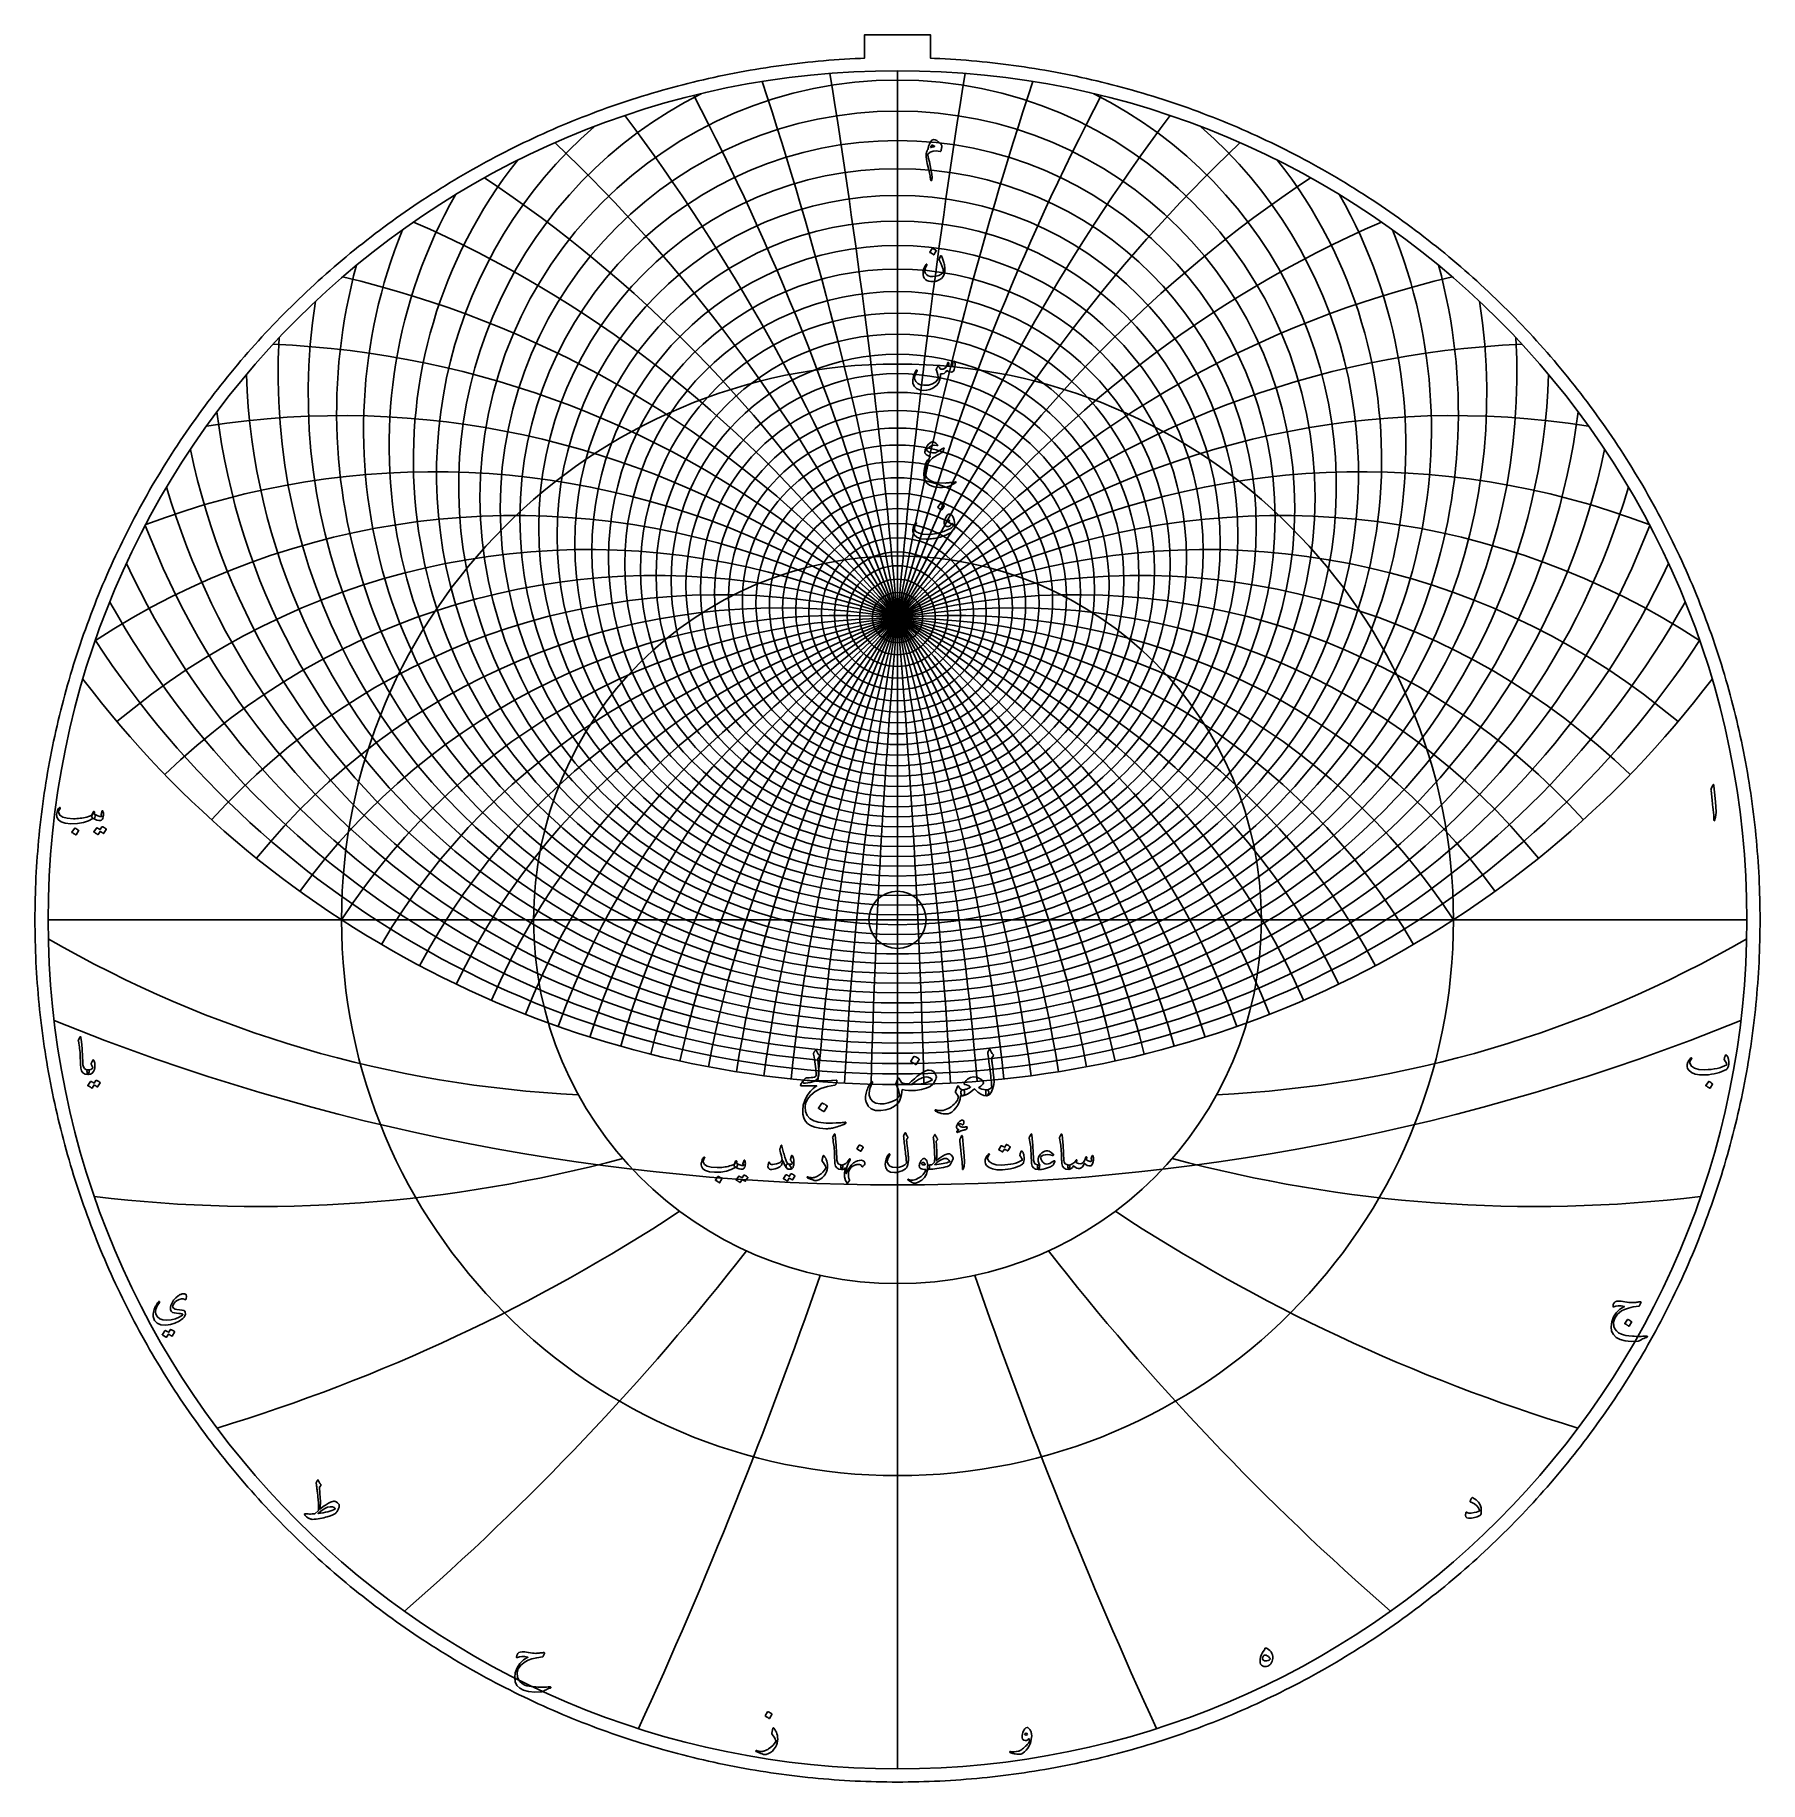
# Model space of a CAD drawing. Header units: millimetres. Extents: x -128 to 128, y -128 to 131.
import ezdxf

# ---------------------------------------------------------------- set-up
doc = ezdxf.new("R2010")
doc.units = ezdxf.units.MM
for name, color, linetype in [('CUT_INNER', 6, 'Continuous'), ('CUT_OUTER', 1, 'Continuous'), ('ENGRAVE', 7, 'Continuous'), ('ENGRAVE_FINE', 8, 'Continuous'), ('TEXT', 5, 'Continuous')]:
    doc.layers.add(name, color=color, linetype=linetype)

msp = doc.modelspace()

# ---------------------------------------------------------------- linework, layer by layer
at = {"layer": 'CUT_INNER'}
msp.add_circle((0, 0), 4.25, dxfattribs=at)
at = {"layer": 'CUT_OUTER'}
msp.add_lwpolyline([(127.9476, -0.7851), (127.9404, -1.5701), (127.9283, -2.3551), (127.9115, -3.1401), (127.8898, -3.9248), (127.8633, -4.7095), (127.832, -5.4939), (127.7959, -6.2782), (127.755, -7.0622), (127.7092, -7.846), (127.6587, -8.6294), (127.6033, -9.4126), (127.5432, -10.1954), (127.4782, -10.9778), (127.4084, -11.7598), (127.3339, -12.5413), (127.2545, -13.3224), (127.1704, -14.1029), (127.0815, -14.883), (126.9878, -15.6624), (126.8893, -16.4413), (126.786, -17.2196), (126.6779, -17.9972), (126.5651, -18.7742), (126.4476, -19.5504), (126.3252, -20.3259), (126.1981, -21.1006), (126.0663, -21.8746), (125.9297, -22.6477), (125.7883, -23.42), (125.6423, -24.1913), (125.4915, -24.9618), (125.336, -25.7313), (125.1757, -26.4999), (125.0108, -27.2675), (124.8411, -28.034), (124.6667, -28.7995), (124.4877, -29.5639), (124.3039, -30.3272), (124.1155, -31.0893), (123.9224, -31.8503), (123.7246, -32.6101), (123.5222, -33.3686), (123.3151, -34.1259), (123.1034, -34.8819), (122.8871, -35.6366), (122.6661, -36.3899), (122.4405, -37.1419), (122.2103, -37.8925), (121.9755, -38.6417), (121.7361, -39.3894), (121.4921, -40.1356), (121.2436, -40.8803), (120.9905, -41.6235), (120.7328, -42.3651), (120.4706, -43.1051), (120.2038, -43.8434), (119.9325, -44.5802), (119.6567, -45.3152), (119.3764, -46.0486), (119.0916, -46.7802), (118.8024, -47.51), (118.5086, -48.2381), (118.2104, -48.9643), (117.9077, -49.6887), (117.6006, -50.4113), (117.2891, -51.1319), (116.9731, -51.8506), (116.6528, -52.5674), (116.328, -53.2822), (115.9989, -53.9949), (115.6654, -54.7057), (115.3276, -55.4144), (114.9854, -56.1209), (114.6389, -56.8254), (114.288, -57.5278), (113.9329, -58.2279), (113.5735, -58.9259), (113.2098, -59.6217), (112.8418, -60.3152), (112.4696, -61.0065), (112.0932, -61.6954), (111.7125, -62.382), (111.3276, -63.0663), (110.9386, -63.7482), (110.5453, -64.4277), (110.1479, -65.1048), (109.7464, -65.7794), (109.3407, -66.4516), (108.9309, -67.1212), (108.517, -67.7884), (108.099, -68.4529), (107.677, -69.1149), (107.2509, -69.7743), (106.8207, -70.4311), (106.3865, -71.0852), (105.9484, -71.7366), (105.5062, -72.3854), (105.0601, -73.0314), (104.61, -73.6747), (104.1559, -74.3151), (103.698, -74.9528), (103.2361, -75.5877), (102.7704, -76.2197), (102.3008, -76.8489), (101.8273, -77.4751), (101.35, -78.0985), (100.8689, -78.7189), (100.384, -79.3363), (99.8953, -79.9508), (99.4029, -80.5622), (98.9067, -81.1706), (98.4068, -81.776), (97.9032, -82.3782), (97.3958, -82.9774), (96.8849, -83.5735), (96.3703, -84.1664), (95.852, -84.7561), (95.3301, -85.3426), (94.8047, -85.926), (94.2757, -86.5061), (93.7431, -87.0829), (93.207, -87.6565), (92.6674, -88.2267), (92.1243, -88.7936), (91.5778, -89.3572), (91.0277, -89.9175), (90.4743, -90.4743), (89.9175, -91.0277), (89.3572, -91.5778), (88.7936, -92.1243), (88.2267, -92.6674), (87.6565, -93.207), (87.0829, -93.7431), (86.5061, -94.2757), (85.926, -94.8047), (85.3426, -95.3301), (84.7561, -95.852), (84.1664, -96.3703), (83.5735, -96.8849), (82.9774, -97.3958), (82.3782, -97.9032), (81.776, -98.4068), (81.1706, -98.9067), (80.5622, -99.4029), (79.9508, -99.8953), (79.3363, -100.384), (78.7189, -100.8689), (78.0985, -101.35), (77.4751, -101.8273), (76.8489, -102.3008), (76.2197, -102.7704), (75.5877, -103.2361), (74.9528, -103.698), (74.3151, -104.1559), (73.6747, -104.61), (73.0314, -105.0601), (72.3854, -105.5062), (71.7366, -105.9484), (71.0852, -106.3865), (70.4311, -106.8207), (69.7743, -107.2509), (69.1149, -107.677), (68.4529, -108.099), (67.7884, -108.517), (67.1212, -108.9309), (66.4516, -109.3407), (65.7794, -109.7464), (65.1048, -110.1479), (64.4277, -110.5453), (63.7482, -110.9386), (63.0663, -111.3276), (62.382, -111.7125), (61.6954, -112.0932), (61.0065, -112.4696), (60.3152, -112.8418), (59.6217, -113.2098), (58.9259, -113.5735), (58.2279, -113.9329), (57.5278, -114.288), (56.8254, -114.6389), (56.1209, -114.9854), (55.4144, -115.3276), (54.7057, -115.6654), (53.9949, -115.9989), (53.2822, -116.328), (52.5674, -116.6528), (51.8506, -116.9731), (51.1319, -117.2891), (50.4113, -117.6006), (49.6887, -117.9077), (48.9643, -118.2104), (48.2381, -118.5086), (47.51, -118.8024), (46.7802, -119.0916), (46.0486, -119.3764), (45.3152, -119.6567), (44.5802, -119.9325), (43.8434, -120.2038), (43.1051, -120.4706), (42.3651, -120.7328), (41.6235, -120.9905), (40.8803, -121.2436), (40.1356, -121.4921), (39.3894, -121.7361), (38.6417, -121.9755), (37.8925, -122.2103), (37.1419, -122.4405), (36.3899, -122.6661), (35.6366, -122.8871), (34.8819, -123.1034), (34.1259, -123.3151), (33.3686, -123.5222), (32.6101, -123.7246), (31.8503, -123.9224), (31.0893, -124.1155), (30.3272, -124.3039), (29.5639, -124.4877), (28.7995, -124.6667), (28.034, -124.8411), (27.2675, -125.0108), (26.4999, -125.1757), (25.7313, -125.336), (24.9618, -125.4915), (24.1913, -125.6423), (23.42, -125.7883), (22.6477, -125.9297), (21.8746, -126.0663), (21.1006, -126.1981), (20.3259, -126.3252), (19.5504, -126.4476), (18.7742, -126.5651), (17.9972, -126.6779), (17.2196, -126.786), (16.4413, -126.8893), (15.6624, -126.9878), (14.883, -127.0815), (14.1029, -127.1704), (13.3224, -127.2545), (12.5413, -127.3339), (11.7598, -127.4084), (10.9778, -127.4782), (10.1954, -127.5432), (9.4126, -127.6033), (8.6294, -127.6587), (7.846, -127.7092), (7.0622, -127.755), (6.2782, -127.7959), (5.4939, -127.832), (4.7095, -127.8633), (3.9248, -127.8898), (3.1401, -127.9115), (2.3551, -127.9283), (1.5701, -127.9404), (0.7851, -127.9476), (0, -127.95), (-0.7851, -127.9476), (-1.5701, -127.9404), (-2.3551, -127.9283), (-3.1401, -127.9115), (-3.9248, -127.8898), (-4.7095, -127.8633), (-5.4939, -127.832), (-6.2782, -127.7959), (-7.0622, -127.755), (-7.846, -127.7092), (-8.6294, -127.6587), (-9.4126, -127.6033), (-10.1954, -127.5432), (-10.9778, -127.4782), (-11.7598, -127.4084), (-12.5413, -127.3339), (-13.3224, -127.2545), (-14.1029, -127.1704), (-14.883, -127.0815), (-15.6624, -126.9878), (-16.4413, -126.8893), (-17.2196, -126.786), (-17.9972, -126.6779), (-18.7742, -126.5651), (-19.5504, -126.4476), (-20.3259, -126.3252), (-21.1006, -126.1981), (-21.8746, -126.0663), (-22.6477, -125.9297), (-23.42, -125.7883), (-24.1913, -125.6423), (-24.9618, -125.4915), (-25.7313, -125.336), (-26.4999, -125.1757), (-27.2675, -125.0108), (-28.034, -124.8411), (-28.7995, -124.6667), (-29.5639, -124.4877), (-30.3272, -124.3039), (-31.0893, -124.1155), (-31.8503, -123.9224), (-32.6101, -123.7246), (-33.3686, -123.5222), (-34.1259, -123.3151), (-34.8819, -123.1034), (-35.6366, -122.8871), (-36.3899, -122.6661), (-37.1419, -122.4405), (-37.8925, -122.2103), (-38.6417, -121.9755), (-39.3894, -121.7361), (-40.1356, -121.4921), (-40.8803, -121.2436), (-41.6235, -120.9905), (-42.3651, -120.7328), (-43.1051, -120.4706), (-43.8434, -120.2038), (-44.5802, -119.9325), (-45.3152, -119.6567), (-46.0486, -119.3764), (-46.7802, -119.0916), (-47.51, -118.8024), (-48.2381, -118.5086), (-48.9643, -118.2104), (-49.6887, -117.9077), (-50.4113, -117.6006), (-51.1319, -117.2891), (-51.8506, -116.9731), (-52.5674, -116.6528), (-53.2822, -116.328), (-53.9949, -115.9989), (-54.7057, -115.6654), (-55.4144, -115.3276), (-56.1209, -114.9854), (-56.8254, -114.6389), (-57.5278, -114.288), (-58.2279, -113.9329), (-58.9259, -113.5735), (-59.6217, -113.2098), (-60.3152, -112.8418), (-61.0065, -112.4696), (-61.6954, -112.0932), (-62.382, -111.7125), (-63.0663, -111.3276), (-63.7482, -110.9386), (-64.4277, -110.5453), (-65.1048, -110.1479), (-65.7794, -109.7464), (-66.4516, -109.3407), (-67.1212, -108.9309), (-67.7884, -108.517), (-68.4529, -108.099), (-69.1149, -107.677), (-69.7743, -107.2509), (-70.4311, -106.8207), (-71.0852, -106.3865), (-71.7366, -105.9484), (-72.3854, -105.5062), (-73.0314, -105.0601), (-73.6747, -104.61), (-74.3151, -104.1559), (-74.9528, -103.698), (-75.5877, -103.2361), (-76.2197, -102.7704), (-76.8489, -102.3008), (-77.4751, -101.8273), (-78.0985, -101.35), (-78.7189, -100.8689), (-79.3363, -100.384), (-79.9508, -99.8953), (-80.5622, -99.4029), (-81.1706, -98.9067), (-81.776, -98.4068), (-82.3782, -97.9032), (-82.9774, -97.3958), (-83.5735, -96.8849), (-84.1664, -96.3703), (-84.7561, -95.852), (-85.3426, -95.3301), (-85.926, -94.8047), (-86.5061, -94.2757), (-87.0829, -93.7431), (-87.6565, -93.207), (-88.2267, -92.6674), (-88.7936, -92.1243), (-89.3572, -91.5778), (-89.9175, -91.0277), (-90.4743, -90.4743), (-91.0277, -89.9175), (-91.5778, -89.3572), (-92.1243, -88.7936), (-92.6674, -88.2267), (-93.207, -87.6565), (-93.7431, -87.0829), (-94.2757, -86.5061), (-94.8047, -85.926), (-95.3301, -85.3426), (-95.852, -84.7561), (-96.3703, -84.1664), (-96.8849, -83.5735), (-97.3958, -82.9774), (-97.9032, -82.3782), (-98.4068, -81.776), (-98.9067, -81.1706), (-99.4029, -80.5622), (-99.8953, -79.9508), (-100.384, -79.3363), (-100.8689, -78.7189), (-101.35, -78.0985), (-101.8273, -77.4751), (-102.3008, -76.8489), (-102.7704, -76.2197), (-103.2361, -75.5877), (-103.698, -74.9528), (-104.1559, -74.3151), (-104.61, -73.6747), (-105.0601, -73.0314), (-105.5062, -72.3854), (-105.9484, -71.7366), (-106.3865, -71.0852), (-106.8207, -70.4311), (-107.2509, -69.7743), (-107.677, -69.1149), (-108.099, -68.4529), (-108.517, -67.7884), (-108.9309, -67.1212), (-109.3407, -66.4516), (-109.7464, -65.7794), (-110.1479, -65.1048), (-110.5453, -64.4277), (-110.9386, -63.7482), (-111.3276, -63.0663), (-111.7125, -62.382), (-112.0932, -61.6954), (-112.4696, -61.0065), (-112.8418, -60.3152), (-113.2098, -59.6217), (-113.5735, -58.9259), (-113.9329, -58.2279), (-114.288, -57.5278), (-114.6389, -56.8254), (-114.9854, -56.1209), (-115.3276, -55.4144), (-115.6654, -54.7057), (-115.9989, -53.9949), (-116.328, -53.2822), (-116.6528, -52.5674), (-116.9731, -51.8506), (-117.2891, -51.1319), (-117.6006, -50.4113), (-117.9077, -49.6887), (-118.2104, -48.9643), (-118.5086, -48.2381), (-118.8024, -47.51), (-119.0916, -46.7802), (-119.3764, -46.0486), (-119.6567, -45.3152), (-119.9325, -44.5802), (-120.2038, -43.8434), (-120.4706, -43.1051), (-120.7328, -42.3651), (-120.9905, -41.6235), (-121.2436, -40.8803), (-121.4921, -40.1356), (-121.7361, -39.3894), (-121.9755, -38.6417), (-122.2103, -37.8925), (-122.4405, -37.1419), (-122.6661, -36.3899), (-122.8871, -35.6366), (-123.1034, -34.8819), (-123.3151, -34.1259), (-123.5222, -33.3686), (-123.7246, -32.6101), (-123.9224, -31.8503), (-124.1155, -31.0893), (-124.3039, -30.3272), (-124.4877, -29.5639), (-124.6667, -28.7995), (-124.8411, -28.034), (-125.0108, -27.2675), (-125.1757, -26.4999), (-125.336, -25.7313), (-125.4915, -24.9618), (-125.6423, -24.1913), (-125.7883, -23.42), (-125.9297, -22.6477), (-126.0663, -21.8746), (-126.1981, -21.1006), (-126.3252, -20.3259), (-126.4476, -19.5504), (-126.5651, -18.7742), (-126.6779, -17.9972), (-126.786, -17.2196), (-126.8893, -16.4413), (-126.9878, -15.6624), (-127.0815, -14.883), (-127.1704, -14.1029), (-127.2545, -13.3224), (-127.3339, -12.5413), (-127.4084, -11.7598), (-127.4782, -10.9778), (-127.5432, -10.1954), (-127.6033, -9.4126), (-127.6587, -8.6294), (-127.7092, -7.846), (-127.755, -7.0622), (-127.7959, -6.2782), (-127.832, -5.4939), (-127.8633, -4.7095), (-127.8898, -3.9248), (-127.9115, -3.1401), (-127.9283, -2.3551), (-127.9404, -1.5701), (-127.9476, -0.7851), (-127.95, 0), (-127.9476, 0.7851), (-127.9404, 1.5701), (-127.9283, 2.3551), (-127.9115, 3.1401), (-127.8898, 3.9248), (-127.8633, 4.7095), (-127.832, 5.4939), (-127.7959, 6.2782), (-127.755, 7.0622), (-127.7092, 7.846), (-127.6587, 8.6294), (-127.6033, 9.4126), (-127.5432, 10.1954), (-127.4782, 10.9778), (-127.4084, 11.7598), (-127.3339, 12.5413), (-127.2545, 13.3224), (-127.1704, 14.1029), (-127.0815, 14.883), (-126.9878, 15.6624), (-126.8893, 16.4413), (-126.786, 17.2196), (-126.6779, 17.9972), (-126.5651, 18.7742), (-126.4476, 19.5504), (-126.3252, 20.3259), (-126.1981, 21.1006), (-126.0663, 21.8746), (-125.9297, 22.6477), (-125.7883, 23.42), (-125.6423, 24.1913), (-125.4915, 24.9618), (-125.336, 25.7313), (-125.1757, 26.4999), (-125.0108, 27.2675), (-124.8411, 28.034), (-124.6667, 28.7995), (-124.4877, 29.5639), (-124.3039, 30.3272), (-124.1155, 31.0893), (-123.9224, 31.8503), (-123.7246, 32.6101), (-123.5222, 33.3686), (-123.3151, 34.1259), (-123.1034, 34.8819), (-122.8871, 35.6366), (-122.6661, 36.3899), (-122.4405, 37.1419), (-122.2103, 37.8925), (-121.9755, 38.6417), (-121.7361, 39.3894), (-121.4921, 40.1356), (-121.2436, 40.8803), (-120.9905, 41.6235), (-120.7328, 42.3651), (-120.4706, 43.1051), (-120.2038, 43.8434), (-119.9325, 44.5802), (-119.6567, 45.3152), (-119.3764, 46.0486), (-119.0916, 46.7802), (-118.8024, 47.51), (-118.5086, 48.2381), (-118.2104, 48.9643), (-117.9077, 49.6887), (-117.6006, 50.4113), (-117.2891, 51.1319), (-116.9731, 51.8506), (-116.6528, 52.5674), (-116.328, 53.2822), (-115.9989, 53.9949), (-115.6654, 54.7057), (-115.3276, 55.4144), (-114.9854, 56.1209), (-114.6389, 56.8254), (-114.288, 57.5278), (-113.9329, 58.2279), (-113.5735, 58.9259), (-113.2098, 59.6217), (-112.8418, 60.3152), (-112.4696, 61.0065), (-112.0932, 61.6954), (-111.7125, 62.382), (-111.3276, 63.0663), (-110.9386, 63.7482), (-110.5453, 64.4277), (-110.1479, 65.1048), (-109.7464, 65.7794), (-109.3407, 66.4516), (-108.9309, 67.1212), (-108.517, 67.7884), (-108.099, 68.4529), (-107.677, 69.1149), (-107.2509, 69.7743), (-106.8207, 70.4311), (-106.3865, 71.0852), (-105.9484, 71.7366), (-105.5062, 72.3854), (-105.0601, 73.0314), (-104.61, 73.6747), (-104.1559, 74.3151), (-103.698, 74.9528), (-103.2361, 75.5877), (-102.7704, 76.2197), (-102.3008, 76.8489), (-101.8273, 77.4751), (-101.35, 78.0985), (-100.8689, 78.7189), (-100.384, 79.3363), (-99.8953, 79.9508), (-99.4029, 80.5622), (-98.9067, 81.1706), (-98.4068, 81.776), (-97.9032, 82.3782), (-97.3958, 82.9774), (-96.8849, 83.5735), (-96.3703, 84.1664), (-95.852, 84.7561), (-95.3301, 85.3426), (-94.8047, 85.926), (-94.2757, 86.5061), (-93.7431, 87.0829), (-93.207, 87.6565), (-92.6674, 88.2267), (-92.1243, 88.7936), (-91.5778, 89.3572), (-91.0277, 89.9175), (-90.4743, 90.4743), (-89.9175, 91.0277), (-89.3572, 91.5778), (-88.7936, 92.1243), (-88.2267, 92.6674), (-87.6565, 93.207), (-87.0829, 93.7431), (-86.5061, 94.2757), (-85.926, 94.8047), (-85.3426, 95.3301), (-84.7561, 95.852), (-84.1664, 96.3703), (-83.5735, 96.8849), (-82.9774, 97.3958), (-82.3782, 97.9032), (-81.776, 98.4068), (-81.1706, 98.9067), (-80.5622, 99.4029), (-79.9508, 99.8953), (-79.3363, 100.384), (-78.7189, 100.8689), (-78.0985, 101.35), (-77.4751, 101.8273), (-76.8489, 102.3008), (-76.2197, 102.7704), (-75.5877, 103.2361), (-74.9528, 103.698), (-74.3151, 104.1559), (-73.6747, 104.61), (-73.0314, 105.0601), (-72.3854, 105.5062), (-71.7366, 105.9484), (-71.0852, 106.3865), (-70.4311, 106.8207), (-69.7743, 107.2509), (-69.1149, 107.677), (-68.4529, 108.099), (-67.7884, 108.517), (-67.1212, 108.9309), (-66.4516, 109.3407), (-65.7794, 109.7464), (-65.1048, 110.1479), (-64.4277, 110.5453), (-63.7482, 110.9386), (-63.0663, 111.3276), (-62.382, 111.7125), (-61.6954, 112.0932), (-61.0065, 112.4696), (-60.3152, 112.8418), (-59.6217, 113.2098), (-58.9259, 113.5735), (-58.2279, 113.9329), (-57.5278, 114.288), (-56.8254, 114.6389), (-56.1209, 114.9854), (-55.4144, 115.3276), (-54.7057, 115.6654), (-53.9949, 115.9989), (-53.2822, 116.328), (-52.5674, 116.6528), (-51.8506, 116.9731), (-51.1319, 117.2891), (-50.4113, 117.6006), (-49.6887, 117.9077), (-48.9643, 118.2104), (-48.2381, 118.5086), (-47.51, 118.8024), (-46.7802, 119.0916), (-46.0486, 119.3764), (-45.3152, 119.6567), (-44.5802, 119.9325), (-43.8434, 120.2038), (-43.1051, 120.4706), (-42.3651, 120.7328), (-41.6235, 120.9905), (-40.8803, 121.2436), (-40.1356, 121.4921), (-39.3894, 121.7361), (-38.6417, 121.9755), (-37.8925, 122.2103), (-37.1419, 122.4405), (-36.3899, 122.6661), (-35.6366, 122.8871), (-34.8819, 123.1034), (-34.1259, 123.3151), (-33.3686, 123.5222), (-32.6101, 123.7246), (-31.8503, 123.9224), (-31.0893, 124.1155), (-30.3272, 124.3039), (-29.5639, 124.4877), (-28.7995, 124.6667), (-28.034, 124.8411), (-27.2675, 125.0108), (-26.4999, 125.1757), (-25.7313, 125.336), (-24.9618, 125.4915), (-24.1913, 125.6423), (-23.42, 125.7883), (-22.6477, 125.9297), (-21.8746, 126.0663), (-21.1006, 126.1981), (-20.3259, 126.3252), (-19.5504, 126.4476), (-18.7742, 126.5651), (-17.9972, 126.6779), (-17.2196, 126.786), (-16.4413, 126.8893), (-15.6624, 126.9878), (-14.883, 127.0815), (-14.1029, 127.1704), (-13.3224, 127.2545), (-12.5413, 127.3339), (-11.7598, 127.4084), (-10.9778, 127.4782), (-10.1954, 127.5432), (-9.4126, 127.6033), (-8.6294, 127.6587), (-7.846, 127.7092), (-7.0622, 127.755), (-6.2782, 127.7959), (-5.4939, 127.832), (-4.9, 127.8557), (-4.9, 131.31), (4.9, 131.31), (4.9, 127.8557), (5.4939, 127.832), (6.2782, 127.7959), (7.0622, 127.755), (7.846, 127.7092), (8.6294, 127.6587), (9.4126, 127.6033), (10.1954, 127.5432), (10.9778, 127.4782), (11.7598, 127.4084), (12.5413, 127.3339), (13.3224, 127.2545), (14.1029, 127.1704), (14.883, 127.0815), (15.6624, 126.9878), (16.4413, 126.8893), (17.2196, 126.786), (17.9972, 126.6779), (18.7742, 126.5651), (19.5504, 126.4476), (20.3259, 126.3252), (21.1006, 126.1981), (21.8746, 126.0663), (22.6477, 125.9297), (23.42, 125.7883), (24.1913, 125.6423), (24.9618, 125.4915), (25.7313, 125.336), (26.4999, 125.1757), (27.2675, 125.0108), (28.034, 124.8411), (28.7995, 124.6667), (29.5639, 124.4877), (30.3272, 124.3039), (31.0893, 124.1155), (31.8503, 123.9224), (32.6101, 123.7246), (33.3686, 123.5222), (34.1259, 123.3151), (34.8819, 123.1034), (35.6366, 122.8871), (36.3899, 122.6661), (37.1419, 122.4405), (37.8925, 122.2103), (38.6417, 121.9755), (39.3894, 121.7361), (40.1356, 121.4921), (40.8803, 121.2436), (41.6235, 120.9905), (42.3651, 120.7328), (43.1051, 120.4706), (43.8434, 120.2038), (44.5802, 119.9325), (45.3152, 119.6567), (46.0486, 119.3764), (46.7802, 119.0916), (47.51, 118.8024), (48.2381, 118.5086), (48.9643, 118.2104), (49.6887, 117.9077), (50.4113, 117.6006), (51.1319, 117.2891), (51.8506, 116.9731), (52.5674, 116.6528), (53.2822, 116.328), (53.9949, 115.9989), (54.7057, 115.6654), (55.4144, 115.3276), (56.1209, 114.9854), (56.8254, 114.6389), (57.5278, 114.288), (58.2279, 113.9329), (58.9259, 113.5735), (59.6217, 113.2098), (60.3152, 112.8418), (61.0065, 112.4696), (61.6954, 112.0932), (62.382, 111.7125), (63.0663, 111.3276), (63.7482, 110.9386), (64.4277, 110.5453), (65.1048, 110.1479), (65.7794, 109.7464), (66.4516, 109.3407), (67.1212, 108.9309), (67.7884, 108.517), (68.4529, 108.099), (69.1149, 107.677), (69.7743, 107.2509), (70.4311, 106.8207), (71.0852, 106.3865), (71.7366, 105.9484), (72.3854, 105.5062), (73.0314, 105.0601), (73.6747, 104.61), (74.3151, 104.1559), (74.9528, 103.698), (75.5877, 103.2361), (76.2197, 102.7704), (76.8489, 102.3008), (77.4751, 101.8273), (78.0985, 101.35), (78.7189, 100.8689), (79.3363, 100.384), (79.9508, 99.8953), (80.5622, 99.4029), (81.1706, 98.9067), (81.776, 98.4068), (82.3782, 97.9032), (82.9774, 97.3958), (83.5735, 96.8849), (84.1664, 96.3703), (84.7561, 95.852), (85.3426, 95.3301), (85.926, 94.8047), (86.5061, 94.2757), (87.0829, 93.7431), (87.6565, 93.207), (88.2267, 92.6674), (88.7936, 92.1243), (89.3572, 91.5778), (89.9175, 91.0277), (90.4743, 90.4743), (91.0277, 89.9175), (91.5778, 89.3572), (92.1243, 88.7936), (92.6674, 88.2267), (93.207, 87.6565), (93.7431, 87.0829), (94.2757, 86.5061), (94.8047, 85.926), (95.3301, 85.3426), (95.852, 84.7561), (96.3703, 84.1664), (96.8849, 83.5735), (97.3958, 82.9774), (97.9032, 82.3782), (98.4068, 81.776), (98.9067, 81.1706), (99.4029, 80.5622), (99.8953, 79.9508), (100.384, 79.3363), (100.8689, 78.7189), (101.35, 78.0985), (101.8273, 77.4751), (102.3008, 76.8489), (102.7704, 76.2197), (103.2361, 75.5877), (103.698, 74.9528), (104.1559, 74.3151), (104.61, 73.6747), (105.0601, 73.0314), (105.5062, 72.3854), (105.9484, 71.7366), (106.3865, 71.0852), (106.8207, 70.4311), (107.2509, 69.7743), (107.677, 69.1149), (108.099, 68.4529), (108.517, 67.7884), (108.9309, 67.1212), (109.3407, 66.4516), (109.7464, 65.7794), (110.1479, 65.1048), (110.5453, 64.4277), (110.9386, 63.7482), (111.3276, 63.0663), (111.7125, 62.382), (112.0932, 61.6954), (112.4696, 61.0065), (112.8418, 60.3152), (113.2098, 59.6217), (113.5735, 58.9259), (113.9329, 58.2279), (114.288, 57.5278), (114.6389, 56.8254), (114.9854, 56.1209), (115.3276, 55.4144), (115.6654, 54.7057), (115.9989, 53.9949), (116.328, 53.2822), (116.6528, 52.5674), (116.9731, 51.8506), (117.2891, 51.1319), (117.6006, 50.4113), (117.9077, 49.6887), (118.2104, 48.9643), (118.5086, 48.2381), (118.8024, 47.51), (119.0916, 46.7802), (119.3764, 46.0486), (119.6567, 45.3152), (119.9325, 44.5802), (120.2038, 43.8434), (120.4706, 43.1051), (120.7328, 42.3651), (120.9905, 41.6235), (121.2436, 40.8803), (121.4921, 40.1356), (121.7361, 39.3894), (121.9755, 38.6417), (122.2103, 37.8925), (122.4405, 37.1419), (122.6661, 36.3899), (122.8871, 35.6366), (123.1034, 34.8819), (123.3151, 34.1259), (123.5222, 33.3686), (123.7246, 32.6101), (123.9224, 31.8503), (124.1155, 31.0893), (124.3039, 30.3272), (124.4877, 29.5639), (124.6667, 28.7995), (124.8411, 28.034), (125.0108, 27.2675), (125.1757, 26.4999), (125.336, 25.7313), (125.4915, 24.9618), (125.6423, 24.1913), (125.7883, 23.42), (125.9297, 22.6477), (126.0663, 21.8746), (126.1981, 21.1006), (126.3252, 20.3259), (126.4476, 19.5504), (126.5651, 18.7742), (126.6779, 17.9972), (126.786, 17.2196), (126.8893, 16.4413), (126.9878, 15.6624), (127.0815, 14.883), (127.1704, 14.1029), (127.2545, 13.3224), (127.3339, 12.5413), (127.4084, 11.7598), (127.4782, 10.9778), (127.5432, 10.1954), (127.6033, 9.4126), (127.6587, 8.6294), (127.7092, 7.846), (127.755, 7.0622), (127.7959, 6.2782), (127.832, 5.4939), (127.8633, 4.7095), (127.8898, 3.9248), (127.9115, 3.1401), (127.9283, 2.3551), (127.9404, 1.5701), (127.9476, 0.7851), (127.95, 0)], close=True, dxfattribs=at)
at = {"layer": 'ENGRAVE'}
for points in [[(0, -126), (0, 126)], [(-126, 0), (126, 0)], [(0, -126), (0, -53.9894)]]:
    msp.add_lwpolyline(points, dxfattribs=at)
for centre, radius in [((0, 0), 126), ((0, 58.2538), 53.2092), ((0, 52.7756), 40.4491), ((0, 0), 82.4783), ((0, 49.0351), 29.2338), ((0, 46.6015), 19.0047), ((0, 45.2269), 9.3643), ((0, 0), 53.9894), ((0, 44.782), 1.68)]:
    msp.add_circle(centre, radius, dxfattribs=at)
for centre, radius, start, end in [((0, 66.2163), 68.376, 131.172626, 48.827374), ((0, 78.0143), 87.4115, 170.934343, 9.065657), ((0, 96.3014), 113.0818, 196.49903, 343.50097), ((0, -53.562), 98.3441, 33, 147), ((0, -53.562), 98.3441, 33, 147), ((0, 127.0054), 151.4366, 217.070295, 322.929705), ((-39.2793, 146.5924), 172.7277, 239.875199, 267.323307), ((39.2793, 146.5924), 172.7277, 272.676693, 300.124801), ((-94.5252, 163.7225), 206.2589, 263.151501, 285.109988), ((94.5252, 163.7225), 206.2589, 254.890012, 276.848499), ((-177.761, 177.761), 264.5763, 286.879767, 303.348632), ((177.761, 177.761), 264.5763, 236.651368, 253.120233), ((-325.9432, 188.1834), 385.2981, 311.00294, 321.982183), ((325.9432, 188.1834), 385.2981, 218.017817, 228.99706), ((-726.2507, 194.5983), 756.3804, 335.421907, 340.9115286), ((726.2507, 194.5983), 756.3804, 199.0884714, 204.578093)]:
    msp.add_arc(centre, radius, start, end, dxfattribs=at)
at = {"layer": 'ENGRAVE_FINE'}
for centre, radius in [((0, 62.6654), 61.9456), ((0, 61.0832), 58.9234), ((0, 59.6157), 56.0146), ((0, 56.9895), 50.4983), ((0, 55.8156), 47.8738), ((0, 54.7257), 45.3285), ((0, 53.7141), 42.8556), ((0, 51.9057), 38.1036), ((0, 51.1002), 35.8138), ((0, 50.3554), 33.575), ((0, 49.6681), 31.3831), ((0, 48.4539), 27.1235), ((0, 47.9219), 25.0487), ((0, 47.4371), 23.006), ((0, 46.9976), 20.9923), ((0, 46.2474), 17.0404), ((0, 45.934), 15.0967), ((0, 45.6601), 13.1711), ((0, 45.4247), 11.2611), ((0, 45.066), 7.4785), ((0, 44.9414), 5.6013), ((0, 44.8528), 3.7306), ((0, 44.7997), 1.8642)]:
    msp.add_circle(centre, radius, dxfattribs=at)
for centre, radius, start, end in [((-1124.0777, -53.562), 1128.3715, 1.4819255, 9.1360942), ((-1124.0777, -53.562), 1128.3715, 1.4819255, 9.1360942), ((1124.0777, -53.562), 1128.3715, 170.8639058, 178.5180745), ((1124.0777, -53.562), 1128.3715, 170.8639058, 178.5180745), ((0, 64.3726), 65.0924, 116.571732, 63.428268), ((-367.025, -53.562), 379.9723, 4.466492, 27.57391), ((-367.025, -53.562), 379.9723, 4.466492, 27.57391), ((-557.7369, -53.562), 566.3408, 2.969013, 18.313318), ((-557.7369, -53.562), 566.3408, 2.969013, 18.313318), ((367.025, -53.562), 379.9723, 152.42609, 175.533508), ((367.025, -53.562), 379.9723, 152.42609, 175.533508), ((557.7369, -53.562), 566.3408, 161.686682, 177.030987), ((557.7369, -53.562), 566.3408, 161.686682, 177.030987), ((-270.1981, -53.562), 287.5388, 5.979733, 36.962322), ((-270.1981, -53.562), 287.5388, 5.979733, 36.962322), ((270.1981, -53.562), 287.5388, 143.037678, 174.020267), ((270.1981, -53.562), 287.5388, 143.037678, 174.020267), ((-210.8995, -53.562), 232.7019, 7.514318, 46.526294), ((-210.8995, -53.562), 232.7019, 7.514318, 46.526294), ((210.8995, -53.562), 232.7019, 133.473706, 172.485682), ((210.8995, -53.562), 232.7019, 133.473706, 172.485682), ((0, 68.2096), 71.8107, 141.736552, 38.263448), ((-170.3369, -53.562), 196.6881, 9.076124, 56.31782), ((-170.3369, -53.562), 196.6881, 9.076124, 56.31782), ((170.3369, -53.562), 196.6881, 123.68218, 170.923876), ((170.3369, -53.562), 196.6881, 123.68218, 170.923876), ((0, 70.3676), 75.4122, 150.430341, 29.569659), ((0, 72.7074), 79.1986, 157.98396, 22.01604), ((-140.4499, -53.562), 171.4576, 10.671409, 66.393838), ((-140.4499, -53.562), 171.4576, 10.671409, 66.393838), ((140.4499, -53.562), 171.4576, 113.606162, 169.328591), ((140.4499, -53.562), 171.4576, 113.606162, 169.328591), ((0, 75.2488), 83.1905, 164.750851, 15.249149), ((-117.2019, -53.562), 152.9962, 12.306911, 76.81627), ((-117.2019, -53.562), 152.9962, 12.306911, 76.81627), ((117.2019, -53.562), 152.9962, 103.18373, 167.693089), ((117.2019, -53.562), 152.9962, 103.18373, 167.693089), ((0, 81.0304), 91.8889, 176.664202, 3.335798), ((-98.3441, -53.562), 139.0795, 13.989962, 87.65074), ((-98.3441, -53.562), 139.0795, 13.989962, 87.65074), ((98.3441, -53.562), 139.0795, 92.34926, 166.010038), ((98.3441, -53.562), 139.0795, 92.34926, 166.010038), ((0, 84.3278), 96.6542, 182.029237, 357.970763), ((0, 87.9424), 101.7446, 187.093364, 352.906636), ((-82.5205, -53.562), 128.379, 15.72862, 98.962673), ((-82.5205, -53.562), 128.379, 15.72862, 98.962673), ((82.5205, -53.562), 128.379, 81.037327, 164.27138), ((82.5205, -53.562), 128.379, 81.037327, 164.27138), ((0, 91.9169), 107.2033, 191.904364, 348.095636), ((-68.8612, -53.562), 120.0559, 17.531819, 110.808606), ((-68.8612, -53.562), 120.0559, 17.531819, 110.808606), ((68.8612, -53.562), 120.0559, 69.191394, 162.468181), ((68.8612, -53.562), 120.0559, 69.191394, 162.468181), ((-56.779, -53.562), 113.5579, 19.409554, 123.219246), ((-56.779, -53.562), 113.5579, 19.409554, 123.219246), ((56.779, -53.562), 113.5579, 56.780754, 160.590446), ((56.779, -53.562), 113.5579, 56.780754, 160.590446), ((0, 101.1566), 119.4416, 200.90637, 339.09363), ((-45.8586, -53.562), 108.5107, 21.373096, 130.12672), ((-45.8586, -53.562), 108.5107, 21.373096, 130.12672), ((45.8586, -53.562), 108.5107, 49.87328, 158.626904), ((45.8586, -53.562), 108.5107, 49.87328, 158.626904), ((0, 106.5551), 126.3564, 205.149698, 334.850302), ((-35.7943, -53.562), 104.6556, 23.435256, 134.139707), ((-35.7943, -53.562), 104.6556, 23.435256, 134.139707), ((35.7943, -53.562), 104.6556, 45.860293, 156.564744), ((35.7943, -53.562), 104.6556, 45.860293, 156.564744), ((0, 112.5856), 133.9159, 209.248054, 330.751946), ((-26.3512, -53.562), 101.8133, 25.610698, 137.783538), ((-26.3512, -53.562), 101.8133, 25.610698, 137.783538), ((26.3512, -53.562), 101.8133, 42.216462, 154.389302), ((26.3512, -53.562), 101.8133, 42.216462, 154.389302), ((-17.3407, -53.562), 99.8612, 27.916334, 141.112561), ((-17.3407, -53.562), 99.8612, 27.916334, 141.112561), ((-8.604, -53.562), 98.7197, 30.371791, 144.172078), ((-8.604, -53.562), 98.7197, 30.371791, 144.172078), ((8.604, -53.562), 98.7197, 35.827922, 149.628209), ((8.604, -53.562), 98.7197, 35.827922, 149.628209), ((17.3407, -53.562), 99.8612, 38.887439, 152.083666), ((17.3407, -53.562), 99.8612, 38.887439, 152.083666), ((0, 119.3572), 142.2304, 213.217192, 326.782808), ((0, 293.5723), 332.9124, 247.925664, 292.074336)]:
    msp.add_arc(centre, radius, start, end, dxfattribs=at)
at = {"layer": 'TEXT'}
for points in [[(4.5145, 114.3275), (4.5342, 114.4434), (4.5572, 114.5588), (4.5832, 114.6738), (4.6125, 114.7884), (4.6458, 114.9016), (4.6842, 115.0125), (4.7275, 115.1211), (4.7758, 115.2275), (4.8829, 115.4203), (4.9935, 115.5704), (5.1079, 115.6779), (5.2258, 115.7428), (5.4054, 115.7741), (5.6032, 115.7374), (5.8192, 115.6326), (6.0532, 115.4598), (6.1176, 115.4044), (6.1802, 115.3473), (6.241, 115.2883), (6.3, 115.2275), (6.3576, 115.1649), (6.4143, 115.1005), (6.4701, 115.0342), (6.525, 114.9662), (6.5531, 114.9267), (6.5722, 114.8882), (6.5822, 114.8505), (6.5831, 114.8138), (6.5586, 114.6657), (6.5359, 114.5334), (6.515, 114.4171), (6.496, 114.3166), (6.4792, 114.2334), (6.4651, 114.1687), (6.4538, 114.1227), (6.4452, 114.0952), (6.4238, 114.0617), (6.3962, 114.0408), (6.3621, 114.0326), (6.3218, 114.0372), (5.7597, 114.1161), (5.2712, 114.0698), (4.8561, 113.8984), (4.5145, 113.6017), (4.4905, 113.5654), (4.4764, 113.5291), (4.4723, 113.4928), (4.4782, 113.4565), (4.6061, 112.9675), (4.7286, 112.4585), (4.8457, 111.9296), (4.9573, 111.3807), (5.0834, 110.6422), (5.1351, 110.1106), (5.1124, 109.7858), (5.0153, 109.6678), (4.9759, 109.6769), (4.9446, 109.7114), (4.9214, 109.7712), (4.9065, 109.8565), (4.8888, 110.0343), (4.8647, 110.2194), (4.8343, 110.4118), (4.7976, 110.6114), (4.7554, 110.8178), (4.7087, 111.0305), (4.6574, 111.2496), (4.6016, 111.4751), (4.4152, 112.2313), (4.2913, 112.8305), (4.2301, 113.2728), (4.2315, 113.5581), (4.2521, 113.6908), (4.2777, 113.8131), (4.3083, 113.9249), (4.344, 114.0263), (4.3832, 114.1172), (4.4247, 114.1978), (4.4685, 114.2678), (4.5145, 114.3275)], [(4.8919, 114.596), (4.9591, 114.6239), (5.0298, 114.6496), (5.1042, 114.6729), (5.1823, 114.694), (5.2635, 114.7129), (5.3474, 114.7294), (5.434, 114.7437), (5.5234, 114.7557), (5.3977, 114.8514), (5.2893, 114.9136), (5.1981, 114.9422), (5.1242, 114.9372), (5.0362, 114.8941), (4.9681, 114.8229), (4.9201, 114.7235), (4.8919, 114.596)], [(6.5032, 98.5134), (6.564, 98.391), (6.623, 98.263), (6.6801, 98.1297), (6.7355, 97.9908), (6.7881, 97.8457), (6.8371, 97.6933), (6.8825, 97.5336), (6.9242, 97.3667), (6.96, 97.2004), (6.9877, 97.0355), (7.0072, 96.872), (7.0185, 96.7098), (7.0217, 96.5485), (7.0167, 96.3877), (7.0036, 96.2274), (6.9823, 96.0675), (6.9469, 95.8996), (6.8988, 95.7445), (6.838, 95.602), (6.7645, 95.4723), (6.5146, 95.177), (6.1857, 94.9515), (5.7779, 94.7959), (5.2911, 94.7102), (4.9391, 94.7016), (4.6306, 94.7483), (4.3657, 94.8504), (4.1444, 95.0078), (3.9779, 95.2101), (3.8631, 95.4469), (3.8001, 95.7182), (3.7887, 96.0239), (3.83, 96.3478), (3.9175, 96.659), (4.0514, 96.9575), (4.2315, 97.2433), (4.26, 97.2759), (4.2877, 97.2941), (4.3145, 97.2977), (4.3403, 97.2868), (4.3644, 97.2641), (4.3712, 97.2324), (4.3607, 97.1916), (4.3331, 97.1417), (4.1534, 96.7819), (4.0645, 96.4576), (4.0663, 96.1686), (4.1589, 95.915), (4.3281, 95.7118), (4.5671, 95.5667), (4.8761, 95.4796), (5.2548, 95.4505), (5.7126, 95.4954), (6.1204, 95.6156), (6.4783, 95.8112), (6.7863, 96.082), (6.7926, 96.0915), (6.7972, 96.1056), (6.7999, 96.1242), (6.8008, 96.1473), (6.7904, 96.3292), (6.7518, 96.5411), (6.6851, 96.7828), (6.5903, 97.0546), (6.5368, 97.1913), (6.4851, 97.3186), (6.4352, 97.4363), (6.3871, 97.5445), (6.3404, 97.6427), (6.2946, 97.7305), (6.2496, 97.8078), (6.2056, 97.8747), (6.1848, 97.9096), (6.173, 97.9419), (6.1703, 97.9713), (6.1766, 97.9981), (6.3944, 98.5352), (6.4148, 98.5665), (6.4397, 98.5733), (6.4692, 98.5556), (6.5032, 98.5134)], [(5.1605, 99.6021), (5.1696, 99.6112), (5.1823, 99.6167), (5.1986, 99.6185), (5.2185, 99.6167), (5.3596, 99.5595), (5.4925, 99.4896), (5.6173, 99.4071), (5.7339, 99.3118), (5.7452, 99.2973), (5.7502, 99.2828), (5.7488, 99.2683), (5.7411, 99.2538), (5.4, 98.7021), (5.3873, 98.689), (5.371, 98.6858), (5.351, 98.6926), (5.3274, 98.7094), (5.307, 98.7239), (5.2748, 98.7457), (5.2308, 98.7747), (5.175, 98.811), (5.1065, 98.8546), (5.0244, 98.9054), (4.9287, 98.9634), (4.8194, 99.0288), (4.8048, 99.0396), (4.7976, 99.0505), (4.7976, 99.0614), (4.8048, 99.0723)], [(8.2815, 82.8536), (8.2942, 82.8854), (8.3105, 82.9081), (8.3304, 82.9217), (8.354, 82.9262), (8.3844, 82.9226), (8.4103, 82.9117), (8.4316, 82.8935), (8.4484, 82.8681), (8.4897, 82.7774), (8.5192, 82.6649), (8.5368, 82.5306), (8.5427, 82.3746), (8.5269, 82.1197), (8.4792, 81.8774), (8.3998, 81.6479), (8.2887, 81.431), (8.2506, 81.3789), (8.2089, 81.3385), (8.1635, 81.3099), (8.1145, 81.2931), (7.9371, 81.2818), (7.7462, 81.3131), (7.5416, 81.387), (7.3234, 81.5036), (7.1397, 81.2519), (6.9224, 81.0845), (6.6715, 81.0015), (6.3871, 81.0028), (6.3778, 80.8497), (6.3644, 80.7025), (6.347, 80.5612), (6.3254, 80.4258), (6.2998, 80.2954), (6.2701, 80.1691), (6.2363, 80.0468), (6.1984, 79.9286), (6.1104, 79.7154), (5.9915, 79.5185), (5.8418, 79.338), (5.6613, 79.1738), (5.239, 78.8925), (4.7921, 78.6948), (4.3208, 78.5804), (3.825, 78.5496), (3.2666, 78.6254), (2.8252, 78.8236), (2.5009, 79.1443), (2.2935, 79.5875), (2.2654, 79.7472), (2.2609, 79.9359), (2.2799, 80.1536), (2.3226, 80.4004), (2.3911, 80.6708), (2.4877, 80.952), (2.6124, 81.2442), (2.7653, 81.5472), (2.7776, 81.5662), (2.7925, 81.5798), (2.8102, 81.588), (2.8306, 81.5907), (2.8511, 81.5889), (2.8688, 81.5835), (2.8837, 81.5744), (2.896, 81.5617), (2.9041, 81.5431), (2.9069, 81.5236), (2.9041, 81.5032), (2.896, 81.4819), (2.7018, 81.0786), (2.5766, 80.747), (2.5204, 80.487), (2.5331, 80.2988), (2.7163, 79.8837), (3.0048, 79.5821), (3.3986, 79.3938), (3.8976, 79.319), (4.5953, 79.3634), (5.1859, 79.5403), (5.6695, 79.8497), (6.046, 80.2915), (6.0446, 80.5828), (5.997, 80.8903), (5.9031, 81.2142), (5.7629, 81.5544), (5.7452, 81.5889), (5.7357, 81.6198), (5.7343, 81.647), (5.7411, 81.6706), (5.7801, 81.7515), (5.8173, 81.8275), (5.8527, 81.8985), (5.8863, 81.9645), (5.918, 82.0246), (5.948, 82.0779), (5.9761, 82.1244), (6.0024, 82.1641), (6.0174, 82.1809), (6.0333, 82.1877), (6.0501, 82.1845), (6.0677, 82.1714), (6.0768, 82.1614), (6.0895, 82.146), (6.1058, 82.1251), (6.1258, 82.0988), (6.1485, 82.067), (6.173, 82.0298), (6.1993, 81.9872), (6.2274, 81.9391), (6.2846, 81.8466), (6.3327, 81.7794), (6.3717, 81.7377), (6.4016, 81.7214), (6.5903, 81.7055), (6.779, 81.7377), (6.9677, 81.818), (7.1565, 81.9464), (7.2249, 82.0317), (7.2925, 82.1714), (7.3592, 82.3655), (7.425, 82.6141), (7.4314, 82.6377), (7.4431, 82.6577), (7.4604, 82.674), (7.4831, 82.6867), (7.5044, 82.6949), (7.5248, 82.6976), (7.5443, 82.6949), (7.5629, 82.6867), (7.5906, 82.6413), (7.601, 82.556), (7.5942, 82.4308), (7.5702, 82.2657), (7.7167, 82.1759), (7.8732, 82.1169), (8.0397, 82.0888), (8.2161, 82.0915), (8.2139, 82.1446), (8.2071, 82.1877), (8.1957, 82.2208), (8.1798, 82.244), (8.1617, 82.2657), (8.1508, 82.2875), (8.1472, 82.3093), (8.1508, 82.331)], [(5.0153, 70.8876), (5.1292, 70.9185), (5.253, 70.9167), (5.3868, 70.8822), (5.5306, 70.815), (5.6039, 70.7713), (5.6713, 70.727), (5.7327, 70.6824), (5.7883, 70.6372), (5.838, 70.5921), (5.8818, 70.5474), (5.9196, 70.5032), (5.9516, 70.4594), (5.9729, 70.4168), (5.9643, 70.3904), (5.9258, 70.3805), (5.8573, 70.3868), (5.4231, 70.4159), (5.0208, 70.3215), (4.6502, 70.1038), (4.3113, 69.7626), (4.3018, 69.7404), (4.3022, 69.7173), (4.3127, 69.6932), (4.3331, 69.6683), (4.598, 69.4696), (4.8847, 69.338), (5.1931, 69.2736), (5.5234, 69.2763), (5.5828, 69.2881), (5.6595, 69.3163), (5.7534, 69.3607), (5.8645, 69.4215), (6.0668, 69.5449), (6.2456, 69.6538), (6.4007, 69.7481), (6.5323, 69.8279), (6.6402, 69.8933), (6.7246, 69.9441), (6.7854, 69.9804), (6.8226, 70.0021), (6.8757, 70.0189), (6.9042, 70.004), (6.9083, 69.9572), (6.8879, 69.8788), (6.8094, 69.6728), (6.7409, 69.5195), (6.6824, 69.4188), (6.6339, 69.3707), (6.4844, 69.2997), (6.3263, 69.2174), (6.1596, 69.1237), (5.9843, 69.0187), (5.8003, 68.9023), (5.6078, 68.7746), (5.4066, 68.6356), (5.1968, 68.4852), (4.7758, 68.1119), (4.4565, 67.6741), (4.2387, 67.172), (4.1226, 66.6054), (4.1171, 66.2969), (4.1661, 66.0102), (4.2696, 65.7453), (4.4274, 65.5021), (4.8216, 65.1764), (5.4018, 64.9542), (6.168, 64.8353), (7.1202, 64.8199), (7.2674, 64.829), (7.4259, 64.8417), (7.5958, 64.858), (7.777, 64.8779), (7.9691, 64.902), (8.1717, 64.9306), (8.3847, 64.9637), (8.6081, 65.0013), (8.6466, 65.0054), (8.6752, 65.0032), (8.6938, 64.9945), (8.7024, 64.9796), (8.6666, 64.9061), (8.5228, 64.7945), (8.271, 64.6448), (7.9113, 64.457), (7.6926, 64.354), (7.5012, 64.2773), (7.337, 64.227), (7.2, 64.2029), (6.6901, 64.1648), (6.2274, 64.1594), (5.8119, 64.1866), (5.4435, 64.2465), (4.7486, 64.5055), (4.2605, 64.9197), (3.9792, 65.489), (3.9048, 66.2134), (3.9874, 66.9742), (4.177, 67.6451), (4.4737, 68.2262), (4.8774, 68.7175), (4.6152, 68.8345), (4.402, 68.9534), (4.2378, 69.074), (4.1226, 69.1965), (4.0913, 69.2459), (4.07, 69.2999), (4.0586, 69.3584), (4.0573, 69.4215), (4.0822, 69.5912), (4.1208, 69.7517), (4.1729, 69.9033), (4.2387, 70.0457), (4.4124, 70.3324), (4.5998, 70.5683), (4.8008, 70.7534), (5.0153, 70.8876)], [(7.6101, 60.1992), (7.7548, 60.2097), (7.8986, 60.1539), (8.0415, 60.0318), (8.1835, 59.8436), (8.31, 59.5986), (8.4067, 59.3065), (8.4733, 58.9672), (8.5101, 58.5807), (8.5142, 58.4405), (8.5046, 58.3103), (8.4815, 58.1901), (8.4448, 58.0799), (8.315, 57.8599), (8.1218, 57.6498), (7.865, 57.4498), (7.5448, 57.2597), (7.364, 57.1715), (7.1773, 57.0882), (6.9848, 57.01), (6.7863, 56.9367), (6.5815, 56.8685), (6.3699, 56.8052), (6.1514, 56.7469), (5.9262, 56.6936), (5.7001, 56.6457), (5.4789, 56.6038), (5.2628, 56.5677), (5.0516, 56.5375), (4.845, 56.5137), (4.6424, 56.4967), (4.444, 56.4865), (4.2496, 56.4831), (3.439, 56.5489), (2.8433, 56.7607), (2.4628, 57.1186), (2.2972, 57.6226), (2.2922, 57.7397), (2.299, 57.873), (2.3176, 58.0227), (2.348, 58.1888), (2.3974, 58.3711), (2.4659, 58.548), (2.5535, 58.7195), (2.6601, 58.8855), (2.676, 58.9046), (2.6946, 58.9182), (2.7159, 58.9264), (2.7399, 58.9291), (2.7631, 58.9259), (2.7817, 58.9164), (2.7957, 58.9005), (2.8052, 58.8783), (2.8098, 58.8538), (2.8089, 58.8311), (2.8025, 58.8102), (2.7907, 58.7912), (2.5948, 58.4056), (2.5294, 58.0763), (2.5948, 57.8032), (2.7907, 57.5863), (3.223, 57.3604), (3.7651, 57.2271), (4.417, 57.1862), (5.1786, 57.2379), (5.5127, 57.286), (5.8473, 57.3504), (6.1823, 57.4312), (6.5177, 57.5283), (6.8532, 57.6417), (7.1882, 57.7714), (7.5228, 57.9175), (7.8569, 58.0799), (8.0347, 58.1819), (8.169, 58.2922), (8.2597, 58.4106), (8.3069, 58.5371), (8.2815, 58.6242), (8.2415, 58.7041), (8.1871, 58.7767), (8.1181, 58.842), (8.11, 58.8452), (8.1, 58.8402), (8.0882, 58.827), (8.0746, 58.8057), (7.9703, 58.6378), (7.8532, 58.5117), (7.7235, 58.4274), (7.581, 58.3847), (7.3207, 58.3811), (7.1202, 58.4573), (6.9795, 58.6134), (6.8988, 58.8492), (6.9002, 59.0575), (6.9696, 59.3119), (7.107, 59.6127), (7.3125, 59.9597), (7.3774, 60.0455), (7.4486, 60.114), (7.5262, 60.1652), (7.6101, 60.1992)], [(6.3254, 61.7525), (6.3345, 61.7615), (6.3472, 61.767), (6.3635, 61.7688), (6.3835, 61.767), (6.5245, 61.7098), (6.6575, 61.64), (6.7822, 61.5574), (6.8988, 61.4621), (6.9101, 61.4476), (6.9151, 61.4331), (6.9138, 61.4186), (6.906, 61.4041), (6.5649, 60.8525), (6.5522, 60.8393), (6.5359, 60.8361), (6.5159, 60.8429), (6.4923, 60.8597), (6.4719, 60.8742), (6.4397, 60.896), (6.3957, 60.925), (6.3399, 60.9613), (6.2714, 61.0049), (6.1893, 61.0557), (6.0936, 61.1138), (5.9843, 61.1791), (5.9698, 61.19), (5.9625, 61.2009), (5.9625, 61.2117), (5.9698, 61.2226)], [(7.6899, 59.1759), (7.7167, 59.2085), (7.7244, 59.2412), (7.7131, 59.2738), (7.6827, 59.3065), (7.5593, 59.3854), (7.4504, 59.4045), (7.356, 59.3637), (7.2762, 59.2629), (7.2658, 59.2321), (7.2635, 59.2049), (7.2694, 59.1813), (7.2835, 59.1613), (7.3851, 59.0969), (7.4867, 59.0779), (7.5883, 59.1042), (7.6899, 59.1759)], [(120.9011, 19.8913), (120.9751, 20.0345), (121.0346, 20.0848), (121.0796, 20.0422), (121.1101, 19.9068), (121.2882, 18.01), (121.3941, 16.8458), (121.4178, 15.9158), (121.3593, 15.22), (121.2185, 14.7584), (121.1928, 14.7206), (121.1701, 14.7003), (121.1503, 14.6974), (121.1333, 14.7119), (121.1198, 14.7347), (121.1101, 14.7642), (121.1043, 14.8005), (121.1024, 14.8435), (121.1024, 15.1789), (121.0869, 15.5345), (121.0559, 15.9105), (121.0094, 16.3068), (120.9993, 16.4103), (120.9688, 16.69), (120.918, 17.1458), (120.8469, 17.7777), (120.6765, 19.179), (120.6727, 19.2535), (120.6765, 19.3222), (120.6882, 19.3851), (120.7075, 19.4422)], [(-119.1591, 15.7261), (-119.1516, 15.7222), (-119.1446, 15.7184), (-119.1381, 15.7145), (-119.132, 15.7106), (-119.126, 15.7063), (-119.1194, 15.7009), (-119.1124, 15.6947), (-119.1049, 15.6874), (-119.0425, 15.6139), (-119.0178, 15.5093), (-119.0309, 15.3739), (-119.0817, 15.2074), (-119.1286, 15.1063), (-119.1765, 15.0429), (-119.2254, 15.0172), (-119.2753, 15.0293), (-119.3004, 15.0414), (-119.3217, 15.0468), (-119.3391, 15.0453), (-119.3527, 15.0371), (-119.9875, 14.6897), (-120.7462, 14.4448), (-121.6288, 14.3026), (-122.6353, 14.2629), (-123.4491, 14.3326), (-124.0636, 14.5184), (-124.4788, 14.8203), (-124.6946, 15.2384), (-124.728, 15.4358), (-124.7353, 15.6332), (-124.7164, 15.8306), (-124.6714, 16.028), (-124.6099, 16.2027), (-124.534, 16.3629), (-124.4435, 16.5085), (-124.3385, 16.6397), (-124.3186, 16.6561), (-124.2978, 16.6668), (-124.2761, 16.6716), (-124.2533, 16.6706), (-124.232, 16.6614), (-124.2146, 16.6493), (-124.2011, 16.6343), (-124.1914, 16.6164), (-124.187, 16.599), (-124.1894, 16.5777), (-124.1986, 16.5526), (-124.2146, 16.5235), (-124.3269, 16.359), (-124.4004, 16.1984), (-124.4353, 16.0416), (-124.4314, 15.8887), (-124.2475, 15.5055), (-123.8198, 15.2306), (-123.1482, 15.0642), (-122.2327, 15.0061), (-121.9813, 15.01), (-121.7304, 15.0216), (-121.48, 15.0409), (-121.2301, 15.068), (-120.9821, 15.1029), (-120.7375, 15.1455), (-120.4963, 15.1958), (-120.2585, 15.2539), (-120.0277, 15.3197), (-119.8385, 15.3855), (-119.6909, 15.4513), (-119.5849, 15.5171), (-119.544, 15.5519), (-119.5065, 15.5945), (-119.4724, 15.6448), (-119.4417, 15.7029), (-119.4129, 15.7677), (-119.3846, 15.8384), (-119.3568, 15.9148), (-119.3294, 15.9971), (-119.3188, 16.0222), (-119.3024, 16.0435), (-119.2801, 16.0609), (-119.252, 16.0745), (-119.222, 16.0818), (-119.194, 16.0803), (-119.1678, 16.0701), (-119.1436, 16.0513), (-119.1243, 16.0251), (-119.1127, 15.9932), (-119.1088, 15.9555), (-119.1127, 15.9119)], [(-119.3914, 15.1068), (-119.4756, 15.1866), (-119.5191, 15.2868), (-119.522, 15.4072), (-119.4843, 15.548), (-119.4025, 15.6743), (-119.3275, 15.7513), (-119.2593, 15.7789), (-119.1978, 15.7571), (-118.9075, 15.565), (-118.6172, 15.43), (-118.3269, 15.3521), (-118.0365, 15.3313), (-118.0264, 15.3332), (-118.0191, 15.339), (-118.0148, 15.3487), (-118.0133, 15.3622), (-118.0206, 15.3879), (-118.0424, 15.4261), (-118.0786, 15.4769), (-118.1294, 15.5403), (-118.1391, 15.5597), (-118.1449, 15.579), (-118.1469, 15.5984), (-118.1449, 15.6177), (-117.9591, 16.1519), (-117.9504, 16.1722), (-117.9398, 16.1868), (-117.9272, 16.1955), (-117.9127, 16.1984), (-117.8982, 16.1959), (-117.8856, 16.1887), (-117.8749, 16.1766), (-117.8662, 16.1597), (-117.8082, 15.9859), (-117.7733, 15.8132), (-117.7617, 15.6414), (-117.7733, 15.4706), (-117.8111, 15.2582), (-117.8624, 15.0855), (-117.9272, 14.9524), (-118.0056, 14.859), (-118.0651, 14.8077), (-118.1198, 14.77), (-118.1696, 14.7458), (-118.2146, 14.7351), (-118.474, 14.7293), (-118.7565, 14.7893), (-119.0624, 14.9151), (-119.3914, 15.1068)], [(-122.0933, 13.5739), (-122.0836, 13.5835), (-122.0701, 13.5893), (-122.0527, 13.5913), (-122.0314, 13.5893), (-121.8809, 13.5284), (-121.7391, 13.4539), (-121.6061, 13.3658), (-121.4817, 13.2642), (-121.4696, 13.2487), (-121.4643, 13.2332), (-121.4657, 13.2177), (-121.474, 13.2022), (-121.8378, 12.6139), (-121.8514, 12.5998), (-121.8688, 12.5964), (-121.8901, 12.6037), (-121.9153, 12.6216), (-121.937, 12.6371), (-121.9714, 12.6603), (-122.0183, 12.6913), (-122.0778, 12.73), (-122.1509, 12.7764), (-122.2385, 12.8306), (-122.3406, 12.8926), (-122.4572, 12.9622), (-122.4727, 12.9739), (-122.4804, 12.9855), (-122.4804, 12.9971), (-122.4727, 13.0087)], [(-118.0133, 13.7906), (-118.0036, 13.8003), (-117.9901, 13.8061), (-117.9727, 13.808), (-117.9514, 13.8061), (-117.8752, 13.7776), (-117.8014, 13.7461), (-117.73, 13.7118), (-117.6611, 13.6745), (-117.594, 13.6339), (-117.5285, 13.5893), (-117.4644, 13.5409), (-117.4017, 13.4887), (-117.3896, 13.4727), (-117.3843, 13.4558), (-117.3857, 13.4379), (-117.394, 13.419), (-117.7656, 12.8306), (-117.7757, 12.8229), (-117.7907, 12.8229), (-117.8106, 12.8306), (-117.8353, 12.8461), (-117.8522, 12.8604), (-117.8798, 12.88), (-117.918, 12.9049), (-117.9669, 12.9351), (-118.0269, 12.9712), (-118.0985, 13.0135), (-118.1817, 13.0622), (-118.2765, 13.1171), (-118.5707, 12.6603), (-118.5843, 12.6463), (-118.6017, 12.6429), (-118.623, 12.6501), (-118.6482, 12.668), (-118.6699, 12.6835), (-118.7043, 12.7068), (-118.7512, 12.7377), (-118.8107, 12.7764), (-118.8838, 12.8229), (-118.9714, 12.8771), (-119.0735, 12.939), (-119.1901, 13.0087), (-119.2022, 13.0203), (-119.2075, 13.0319), (-119.2061, 13.0435), (-119.1978, 13.0551), (-118.8185, 13.6203), (-118.8088, 13.63), (-118.7953, 13.6358), (-118.7778, 13.6377), (-118.7565, 13.6358), (-118.6917, 13.6147), (-118.6288, 13.5903), (-118.5678, 13.5625), (-118.5088, 13.5313), (-118.4517, 13.4972), (-118.3965, 13.4606), (-118.3433, 13.4217), (-118.292, 13.3803)], [(-121.239, -17.3837), (-121.224, -17.3605), (-121.21, -17.345), (-121.1969, -17.3373), (-121.1848, -17.3373), (-121.1664, -17.3474), (-121.15, -17.3779), (-121.1354, -17.4287), (-121.1229, -17.4998), (-121.059, -18.0781), (-121.0067, -18.6127), (-120.9661, -19.1039), (-120.937, -19.5515), (-120.9184, -19.9342), (-120.9012, -20.2773), (-120.8855, -20.5807), (-120.8712, -20.8444), (-120.8589, -21.0684), (-120.849, -21.2527), (-120.8415, -21.3974), (-120.8364, -21.5024), (-120.7677, -21.8169), (-120.6158, -22.0482), (-120.3806, -22.1963), (-120.0622, -22.2611), (-119.9737, -22.2844), (-119.917, -22.3386), (-119.8924, -22.4237), (-119.8996, -22.5398), (-119.9359, -22.7227), (-119.9751, -22.8534), (-120.0172, -22.9318), (-120.0622, -22.9579), (-120.5103, -22.8989), (-120.8403, -22.7218), (-121.0522, -22.4266), (-121.1461, -22.0134), (-121.1608, -21.8157), (-121.1741, -21.6176), (-121.186, -21.419), (-121.1964, -21.2198), (-121.2058, -21.0202), (-121.2148, -20.8202), (-121.2233, -20.6196), (-121.2312, -20.4186), (-121.2458, -20.0351), (-121.2661, -19.6898), (-121.2922, -19.3828), (-121.3241, -19.114), (-121.3619, -18.8559), (-121.4054, -18.5808), (-121.4548, -18.2888), (-121.51, -17.9798), (-121.5172, -17.9242), (-121.5158, -17.8734), (-121.5056, -17.8274), (-121.4867, -17.7863)], [(-12.0435, -22.9791), (-12.065, -22.7009), (-12.0907, -22.4081), (-12.1207, -22.1009), (-12.1548, -21.7791), (-12.1939, -21.4416), (-12.2383, -21.0872), (-12.2882, -20.7158), (-12.3435, -20.3275), (-12.4597, -19.9307), (-12.4609, -19.8787), (-12.4548, -19.8291), (-12.4415, -19.7819), (-12.421, -19.7372), (-12.4086, -19.7142), (-12.3907, -19.6839), (-12.3674, -19.6464), (-12.3387, -19.6017), (-12.3051, -19.5491), (-12.2673, -19.488), (-12.2253, -19.4184), (-12.179, -19.3404), (-12.1627, -19.315), (-12.1427, -19.2968), (-12.1192, -19.286), (-12.0919, -19.2823), (-12.0696, -19.2872), (-12.0508, -19.3017), (-12.0357, -19.3259), (-12.0242, -19.3597), (-11.9577, -19.5503), (-11.8645, -19.7347), (-11.7448, -19.9132), (-11.5984, -20.0856), (-11.5615, -20.1339), (-11.5476, -20.1823), (-11.5567, -20.2307), (-11.5887, -20.2791), (-11.7919, -20.5597), (-11.8083, -20.5942), (-11.8185, -20.6396), (-11.8228, -20.6958), (-11.821, -20.763), (-11.7133, -21.7101), (-11.671, -22.471), (-11.694, -23.0456), (-11.7823, -23.4339), (-12.0036, -23.7491), (-12.3871, -23.988), (-12.9327, -24.1507), (-13.6403, -24.2372), (-13.9028, -24.2226), (-14.0323, -24.1404), (-14.0286, -23.9904), (-13.8919, -23.7726), (-13.868, -23.7439), (-13.8448, -23.7158), (-13.8221, -23.6883), (-13.8, -23.6614), (-13.7785, -23.635), (-13.7577, -23.6093), (-13.7374, -23.5842), (-13.7177, -23.5597), (-13.6694, -23.5132), (-13.6113, -23.4799), (-13.5435, -23.4599), (-13.4661, -23.4533), (-13.119, -23.4424), (-12.8129, -23.4194), (-12.548, -23.3843), (-12.3242, -23.3372), (-12.1978, -23.2894), (-12.1089, -23.2138), (-12.0575, -23.1104), (-12.0435, -22.9791)], [(2.4339, -20.2791), (2.446, -20.267), (2.4629, -20.2597), (2.4847, -20.2573), (2.5113, -20.2597), (2.6994, -20.336), (2.8766, -20.4291), (3.0429, -20.5392), (3.1984, -20.6662), (3.2135, -20.6856), (3.2202, -20.7049), (3.2183, -20.7243), (3.2081, -20.7436), (2.7532, -21.4791), (2.7363, -21.4966), (2.7145, -21.5009), (2.6879, -21.4918), (2.6565, -21.4694), (2.6292, -21.4501), (2.5863, -21.421), (2.5276, -21.3823), (2.4532, -21.3339), (2.3619, -21.2759), (2.2524, -21.2081), (2.1248, -21.1307), (1.979, -21.0436), (1.9597, -21.0291), (1.95, -21.0146), (1.95, -21.0001), (1.9597, -20.9856)], [(13.3887, -19.7081), (13.454, -19.5503), (13.5048, -19.4251), (13.5411, -19.3325), (13.5629, -19.2726), (13.5798, -19.2345), (13.6016, -19.2073), (13.6282, -19.191), (13.6597, -19.1856), (13.6954, -19.1916), (13.725, -19.2097), (13.7486, -19.24), (13.7661, -19.2823), (13.8466, -19.4898), (13.9427, -19.6767), (14.0546, -19.843), (14.1823, -19.9888), (14.2179, -20.0354), (14.2282, -20.088), (14.2131, -20.1466), (14.1726, -20.2114), (13.9597, -20.5114), (13.9742, -20.6456), (13.9887, -20.7775), (14.0032, -20.9069), (14.0177, -21.0339), (14.0323, -21.1585), (14.0468, -21.2807), (14.0613, -21.4005), (14.0758, -21.5178), (14.2095, -22.6041), (14.2911, -23.4533), (14.3208, -24.0654), (14.2984, -24.4404), (14.1157, -25.1208), (13.8774, -25.6235), (13.5835, -25.9483), (13.2339, -26.0952), (13.2242, -26.0952), (13.2145, -26.0952), (13.2048, -26.0952), (13.1952, -26.0952), (13.1377, -26.0408), (13.1008, -25.9162), (13.0845, -25.7214), (13.0887, -25.4565), (13.0978, -25.3585), (13.125, -25.2872), (13.1704, -25.2424), (13.2339, -25.2243), (13.4794, -25.1753), (13.6839, -25.0864), (13.8472, -24.9575), (13.9694, -24.7888), (13.9612, -24.5862), (13.9464, -24.3557), (13.9249, -24.0974), (13.8968, -23.8114), (13.8626, -23.4987), (13.823, -23.1606), (13.7779, -22.797), (13.7274, -22.4081), (13.6808, -22.0259), (13.6379, -21.6823), (13.5986, -21.3775), (13.5629, -21.1114), (13.5321, -20.8839), (13.5073, -20.6952), (13.4885, -20.5452), (13.4758, -20.4339), (13.379, -19.8823), (13.376, -19.8279), (13.3766, -19.7807), (13.3808, -19.7408), (13.3887, -19.7081)], [(122.9848, -20.0779), (123.0368, -20.1432), (123.0845, -20.2153), (123.1278, -20.2942), (123.1667, -20.3798), (123.2013, -20.4718), (123.2316, -20.5695), (123.2575, -20.6731), (123.279, -20.7824), (123.307, -21.0021), (123.3138, -21.2198), (123.2993, -21.4357), (123.2635, -21.6495), (123.2093, -21.8402), (123.1396, -21.994), (123.0545, -22.1111), (122.9538, -22.1915), (122.6345, -22.3603), (122.2958, -22.5108), (121.9377, -22.6429), (121.5603, -22.7566), (121.1635, -22.851), (120.7474, -22.925), (120.3119, -22.9787), (119.857, -23.0121), (119.0045, -23.0034), (118.3048, -22.8844), (117.758, -22.655), (117.3641, -22.3153), (117.2025, -22.0497), (117.128, -21.7637), (117.1406, -21.4574), (117.2403, -21.1308), (117.2739, -21.0604), (117.3129, -20.9886), (117.3571, -20.9152), (117.4067, -20.8405), (117.4616, -20.7643), (117.5219, -20.6866), (117.5875, -20.6075), (117.6583, -20.5269), (117.682, -20.5042), (117.7067, -20.4902), (117.7324, -20.4848), (117.759, -20.4882), (117.7769, -20.495), (117.7919, -20.5076), (117.804, -20.526), (117.8132, -20.5502), (117.8175, -20.5729), (117.8151, -20.5947), (117.8059, -20.6155), (117.79, -20.6353), (117.7237, -20.7142), (117.6641, -20.796), (117.6114, -20.8807), (117.5654, -20.9682), (117.534, -21.0519), (117.517, -21.1327), (117.5146, -21.2107), (117.5267, -21.2857), (117.7687, -21.7236), (118.2235, -22.0308), (118.8912, -22.2074), (119.7719, -22.2534), (120.256, -22.2348), (120.7174, -22.1944), (121.156, -22.1322), (121.5719, -22.0482), (121.9655, -21.9425), (122.3374, -21.815), (122.6875, -21.6657), (123.0158, -21.4947), (122.9838, -21.335), (122.9112, -21.1579), (122.798, -20.9634), (122.6441, -20.7515), (122.6393, -20.7311), (122.6403, -20.6934), (122.647, -20.6382), (122.6596, -20.5657), (122.663, -20.5584), (122.6654, -20.5521), (122.6669, -20.5468), (122.6674, -20.5424), (122.6925, -20.4437), (122.7293, -20.3334), (122.7777, -20.2115), (122.8377, -20.0779), (122.8643, -20.0373), (122.8977, -20.0237), (122.9379, -20.0373), (122.9848, -20.0779)], [(-119.5977, -21.3244), (-119.3809, -20.8444), (-119.349, -20.7916), (-119.3151, -20.7727), (-119.2793, -20.7877), (-119.2416, -20.8366), (-119.1719, -20.983), (-119.1177, -21.1357), (-119.079, -21.2946), (-119.0558, -21.4598), (-119.0485, -21.6323), (-119.0577, -21.8131), (-119.0833, -22.002), (-119.1254, -22.1992), (-119.2537, -22.5311), (-119.4525, -22.7682), (-119.722, -22.9105), (-120.0622, -22.9579), (-120.1014, -22.9332), (-120.1416, -22.8592), (-120.1827, -22.7358), (-120.2248, -22.5631), (-120.2369, -22.4707), (-120.2345, -22.3947), (-120.2175, -22.3352), (-120.1861, -22.2921), (-120.1609, -22.2757), (-120.1319, -22.265), (-120.099, -22.2602), (-120.0622, -22.2611), (-119.8479, -22.2544), (-119.6616, -22.2108), (-119.5033, -22.1305), (-119.3732, -22.0134), (-119.3674, -22.0042), (-119.3654, -21.9921), (-119.3674, -21.9771), (-119.3732, -21.9592), (-119.4037, -21.8498), (-119.4487, -21.7386), (-119.5082, -21.6253), (-119.5822, -21.5102), (-119.6064, -21.4666), (-119.617, -21.4211), (-119.6141, -21.3737), (-119.5977, -21.3244)], [(4.6984, -22.292), (5.0359, -22.3416), (5.3226, -22.5001), (5.5585, -22.7674), (5.7435, -23.1436), (5.7641, -23.2876), (5.7484, -23.4485), (5.6964, -23.6263), (5.6081, -23.821), (5.5065, -24.0085), (5.4145, -24.1646), (5.3323, -24.2892), (5.2597, -24.3823), (4.8363, -24.7307), (4.2629, -25.0017), (3.5395, -25.1952), (2.6661, -25.3114), (2.1405, -25.3368), (1.6379, -25.3259), (1.1583, -25.2787), (0.7016, -25.1952), (0.594, -25.9047), (0.4548, -26.4751), (0.2843, -26.9063), (0.0823, -27.1985), (-0.4476, -27.6491), (-1.05, -27.9847), (-1.725, -28.2055), (-2.4726, -28.3114), (-3.2595, -28.2745), (-3.8879, -28.0476), (-4.3579, -27.6309), (-4.6694, -27.0243), (-4.696, -26.9302), (-4.7177, -26.8319), (-4.7347, -26.7294), (-4.7468, -26.6226), (-4.7528, -26.5123), (-4.7516, -26.3989), (-4.7431, -26.2824), (-4.7274, -26.163), (-4.6935, -25.9516), (-4.65, -25.7432), (-4.5968, -25.5379), (-4.5339, -25.3356), (-4.4619, -25.1369), (-4.3815, -24.9424), (-4.2925, -24.7522), (-4.1952, -24.5662), (-4.1519, -24.4906), (-4.1093, -24.4186), (-4.0672, -24.3503), (-4.0258, -24.2856), (-3.9856, -24.2245), (-3.9472, -24.167), (-3.9106, -24.1132), (-3.8758, -24.063), (-3.851, -24.0345), (-3.825, -24.017), (-3.7978, -24.0104), (-3.7694, -24.0146), (-3.7391, -24.0261), (-3.7161, -24.0412), (-3.7004, -24.0599), (-3.6919, -24.0823), (-3.6895, -24.1077), (-3.6919, -24.1356), (-3.6992, -24.1658), (-3.7113, -24.1985), (-3.7821, -24.3055), (-3.8492, -24.4235), (-3.9127, -24.5523), (-3.9726, -24.692), (-4.0984, -25.0495), (-4.1758, -25.3864), (-4.2048, -25.7027), (-4.1855, -25.9985), (-4.0046, -26.5604), (-3.675, -26.9686), (-3.1966, -27.2233), (-2.5694, -27.3243), (-1.9633, -27.2958), (-1.3742, -27.1815), (-0.802, -26.9813), (-0.2468, -26.6952), (-0.0792, -26.5761), (0.0653, -26.4315), (0.1869, -26.2616), (0.2855, -26.0662), (0.297, -26.039), (0.3024, -26.0057), (0.3018, -25.9664), (0.2952, -25.921), (0.2099, -25.488), (0.0992, -25.1081), (-0.0369, -24.7815), (-0.1984, -24.5081), (-0.2304, -24.4579), (-0.2492, -24.4138), (-0.2546, -24.3757), (-0.2468, -24.3436), (0.0532, -23.5501), (0.0962, -23.4902), (0.1379, -23.4654), (0.1784, -23.4757), (0.2177, -23.521), (0.5758, -24.1307), (0.7675, -24.2214), (1.0137, -24.2904), (1.3143, -24.3376), (1.6694, -24.363), (2.0909, -23.9523), (2.5137, -23.5718), (2.9377, -23.2216), (3.3629, -22.9017), (3.7694, -22.6349), (4.1274, -22.4444), (4.4371, -22.3301), (4.6984, -22.292)], [(5.1726, -23.7243), (4.8756, -23.4981), (4.5653, -23.3614), (4.2417, -23.3142), (3.9048, -23.3565), (3.5395, -23.4854), (3.121, -23.6976), (2.6492, -23.9934), (2.1242, -24.3726), (3.0804, -24.3757), (3.9073, -24.2686), (4.6046, -24.0515), (5.1726, -23.7243)], [(13.2339, -25.2243), (13.3754, -25.2454), (13.471, -25.3089), (13.5206, -25.4148), (13.5242, -25.563), (13.477, -25.7922), (13.4129, -25.9573), (13.3319, -26.0583), (13.2339, -26.0952), (12.7881, -26.0547), (12.3411, -25.8751), (11.8929, -25.5563), (11.4435, -25.0985), (10.8768, -25.5382), (10.396, -25.8509), (10.001, -26.0366), (9.6919, -26.0952), (9.5897, -26.0722), (9.5056, -26.0033), (9.4397, -25.8884), (9.3919, -25.7275), (9.378, -25.5146), (9.4234, -25.3597), (9.528, -25.263), (9.6919, -25.2243), (9.841, -25.2097), (9.9883, -25.1856), (10.1338, -25.1517), (10.2774, -25.1081), (10.4193, -25.0543), (10.5593, -24.9896), (10.6975, -24.914), (10.8339, -24.8275), (10.6663, -24.6908), (10.4637, -24.5807), (10.226, -24.4972), (9.9532, -24.4404), (9.9284, -24.4301), (9.9121, -24.4089), (9.9042, -24.3769), (9.9048, -24.3339), (9.9508, -24.1858), (10.05, -24.0218), (10.2024, -23.8422), (10.4081, -23.6468), (10.8369, -23.3898), (11.2911, -23.296), (11.7708, -23.3656), (12.2758, -23.5985), (12.4899, -23.7472), (12.6387, -23.8936), (12.7222, -24.0376), (12.7403, -24.1791), (12.6871, -24.3315), (12.5565, -24.4985), (12.3484, -24.6799), (12.0629, -24.8759), (12.2667, -25.0283), (12.5298, -25.1372), (12.8522, -25.2025), (13.2339, -25.2243)], [(-118.9087, -23.8327), (-118.899, -23.8231), (-118.8854, -23.8173), (-118.868, -23.8153), (-118.8467, -23.8173), (-118.7705, -23.8458), (-118.6967, -23.8773), (-118.6254, -23.9116), (-118.5564, -23.9489), (-118.4894, -23.9895), (-118.4238, -24.034), (-118.3597, -24.0824), (-118.297, -24.1347), (-118.285, -24.1507), (-118.2796, -24.1676), (-118.2811, -24.1855), (-118.2893, -24.2044), (-118.6609, -24.7927), (-118.6711, -24.8005), (-118.6861, -24.8005), (-118.7059, -24.7927), (-118.7306, -24.7773), (-118.7475, -24.763), (-118.7751, -24.7434), (-118.8133, -24.7185), (-118.8622, -24.6882), (-118.9222, -24.6522), (-118.9938, -24.6098), (-119.077, -24.5612), (-119.1719, -24.5063), (-119.4661, -24.9631), (-119.4796, -24.9771), (-119.497, -24.9805), (-119.5183, -24.9732), (-119.5435, -24.9553), (-119.5653, -24.9398), (-119.5996, -24.9166), (-119.6466, -24.8857), (-119.7061, -24.8469), (-119.7791, -24.8005), (-119.8667, -24.7463), (-119.9688, -24.6844), (-120.0854, -24.6147), (-120.0975, -24.6031), (-120.1029, -24.5915), (-120.1014, -24.5798), (-120.0932, -24.5682), (-119.7138, -24.0031), (-119.7041, -23.9934), (-119.6906, -23.9876), (-119.6732, -23.9857), (-119.6519, -23.9876), (-119.587, -24.0086), (-119.5241, -24.0331), (-119.4632, -24.0609), (-119.4041, -24.0921), (-119.347, -24.1262), (-119.2919, -24.1627), (-119.2387, -24.2017), (-119.1874, -24.2431)], [(-13.0306, -23.8404), (-11.7889, -23.8839), (-10.7153, -23.8888), (-9.8099, -23.8549), (-9.0726, -23.7823), (-9.0499, -23.7796), (-9.0302, -23.7811), (-9.0136, -23.7869), (-9, -23.7968), (-8.99, -23.8105), (-8.9843, -23.8271), (-8.9828, -23.8467), (-8.9855, -23.8694), (-9.0045, -23.9577), (-9.023, -24.0388), (-9.0408, -24.1126), (-9.0581, -24.1791), (-9.0747, -24.2384), (-9.0907, -24.2904), (-9.1061, -24.3351), (-9.121, -24.3726), (-9.1524, -24.4325), (-9.1887, -24.4767), (-9.2298, -24.5051), (-9.2758, -24.5178), (-10.3935, -24.7204), (-11.3661, -25.038), (-12.1935, -25.4704), (-12.8758, -26.0178), (-13.2206, -26.4116), (-13.471, -26.8283), (-13.627, -27.268), (-13.6887, -27.7307), (-13.6294, -28.4571), (-13.3935, -29.0493), (-12.981, -29.5071), (-12.3919, -29.8307), (-12.0865, -29.9287), (-11.7508, -30.0097), (-11.3849, -30.0739), (-10.9887, -30.121), (-10.5629, -30.1519), (-10.1081, -30.167), (-9.6242, -30.1664), (-9.1113, -30.1501), (-8.9289, -30.1398), (-8.7496, -30.1283), (-8.5733, -30.1156), (-8.4, -30.1017), (-8.2309, -30.0866), (-8.0673, -30.0702), (-7.9092, -30.0527), (-7.7565, -30.0339), (-7.7099, -30.0315), (-7.6766, -30.0436), (-7.6567, -30.0702), (-7.65, -30.1114), (-7.6536, -30.1591), (-7.6645, -30.196), (-7.6827, -30.222), (-7.7081, -30.2372), (-7.9815, -30.3527), (-8.2403, -30.4573), (-8.4847, -30.5511), (-8.7145, -30.6339), (-8.9292, -30.7065), (-9.1282, -30.7694), (-9.3115, -30.8226), (-9.479, -30.8662), (-9.6366, -30.8983), (-9.7899, -30.9267), (-9.939, -30.9515), (-10.0839, -30.9726), (-10.2251, -30.989), (-10.3633, -30.9993), (-10.4985, -31.0035), (-10.6306, -31.0017), (-11.5331, -30.9315), (-12.2855, -30.7791), (-12.8879, -30.5444), (-13.3403, -30.2275), (-13.6724, -29.8313), (-13.904, -29.3686), (-14.0353, -28.8394), (-14.0661, -28.2436), (-13.9712, -27.5045), (-13.7444, -26.7872), (-13.3857, -26.0916), (-12.8952, -25.4178), (-12.7034, -25.214), (-12.4863, -25.0186), (-12.2438, -24.8317), (-11.9758, -24.6533), (-14.3177, -24.6339), (-14.374, -24.6097), (-14.3976, -24.5662), (-14.3885, -24.5033), (-14.3468, -24.421), (-14.2681, -24.3013), (-14.1968, -24.1936), (-14.1327, -24.0981), (-14.0758, -24.0146), (-14.0262, -23.9438), (-13.9839, -23.8864), (-13.9488, -23.8422), (-13.921, -23.8114), (-13.8581, -23.8059), (-13.6887, -23.8089), (-13.4129, -23.8204), (-13.0306, -23.8404)], [(8.5984, -25.4952), (8.8984, -24.721), (8.9317, -24.6593), (8.9637, -24.6291), (8.9946, -24.6303), (9.0242, -24.663), (9.1052, -24.7985), (9.1839, -24.9146), (9.2601, -25.0114), (9.3339, -25.0888), (9.4149, -25.1481), (9.5032, -25.1904), (9.5988, -25.2158), (9.7016, -25.2243), (9.8032, -25.2509), (9.8758, -25.3307), (9.9194, -25.4638), (9.9339, -25.6501), (9.9194, -25.8376), (9.8758, -25.9743), (9.8032, -26.0601), (9.7016, -26.0952), (9.6236, -26.0989), (9.5444, -26.1001), (9.4639, -26.0989), (9.3823, -26.0952), (9.3683, -26.0989), (9.3556, -26.1097), (9.3442, -26.1279), (9.3339, -26.1533), (9.2819, -26.6112), (9.1548, -27.0557), (8.9528, -27.487), (8.6758, -27.9049), (8.3667, -28.2684), (8.0685, -28.5364), (7.7813, -28.7087), (7.5048, -28.7856), (7.2448, -28.8055), (7.0065, -28.8073), (6.7899, -28.791), (6.5952, -28.7565), (6.4999, -28.7299), (6.398, -28.6985), (6.2894, -28.6622), (6.1742, -28.621), (6.0529, -28.5739), (5.9262, -28.5194), (5.7941, -28.4577), (5.6565, -28.3888), (5.622, -28.3731), (5.596, -28.3549), (5.5784, -28.3343), (5.5694, -28.3114), (5.5633, -28.2805), (5.5645, -28.2557), (5.573, -28.237), (5.5887, -28.2243), (5.6093, -28.2128), (5.6323, -28.2073), (5.6577, -28.2079), (5.6855, -28.2146), (5.9903, -28.2763), (6.2758, -28.3065), (6.5419, -28.3053), (6.7887, -28.2726), (7.0328, -28.2082), (7.2714, -28.1214), (7.5045, -28.0123), (7.7323, -27.8807), (7.9551, -27.7274), (8.1738, -27.5529), (8.3882, -27.3572), (8.5984, -27.1404), (8.7562, -26.9426), (8.8815, -26.746), (8.974, -26.5507), (9.0339, -26.3565), (9.0163, -26.221), (8.9444, -26.0662), (8.8179, -25.892), (8.6371, -25.6985), (8.6056, -25.6567), (8.5887, -25.6089), (8.5863, -25.5551), (8.5984, -25.4952)], [(120.2829, -24.0186), (120.2925, -24.0089), (120.3061, -24.0031), (120.3235, -24.0011), (120.3448, -24.0031), (120.4953, -24.064), (120.637, -24.1386), (120.7701, -24.2266), (120.8945, -24.3282), (120.9066, -24.3437), (120.9119, -24.3592), (120.9104, -24.3747), (120.9022, -24.3902), (120.5383, -24.9786), (120.5248, -24.9926), (120.5074, -24.996), (120.4861, -24.9887), (120.4609, -24.9708), (120.4391, -24.9553), (120.4048, -24.9321), (120.3579, -24.9011), (120.2983, -24.8624), (120.2253, -24.816), (120.1377, -24.7618), (120.0356, -24.6998), (119.919, -24.6302), (119.9035, -24.6186), (119.8958, -24.6069), (119.8958, -24.5953), (119.9035, -24.5837)], [(-11.221, -27.2275), (-11.2089, -27.2154), (-11.1919, -27.2081), (-11.1702, -27.2057), (-11.1435, -27.2081), (-10.9554, -27.2843), (-10.7782, -27.3775), (-10.6119, -27.4876), (-10.4565, -27.6146), (-10.4413, -27.6339), (-10.4347, -27.6533), (-10.4365, -27.6726), (-10.4468, -27.692), (-10.9016, -28.4275), (-10.9185, -28.445), (-10.9403, -28.4493), (-10.9669, -28.4402), (-10.9984, -28.4178), (-11.0256, -28.3985), (-11.0685, -28.3694), (-11.1272, -28.3307), (-11.2016, -28.2823), (-11.2929, -28.2243), (-11.4024, -28.1565), (-11.53, -28.0791), (-11.6758, -27.992), (-11.6952, -27.9775), (-11.7048, -27.963), (-11.7048, -27.9485), (-11.6952, -27.9339)], [(10.1032, -31.1517), (10.0086, -31.1694), (9.9209, -31.1862), (9.8399, -31.202), (9.7657, -31.217), (9.6988, -31.2315), (9.6396, -31.246), (9.5881, -31.2606), (9.5444, -31.2751), (9.4999, -31.2916), (9.4464, -31.3123), (9.3838, -31.337), (9.3121, -31.3658), (9.2314, -31.3991), (9.1415, -31.4375), (9.0426, -31.4808), (8.9347, -31.5291), (8.8907, -31.5436), (8.853, -31.5436), (8.8217, -31.5291), (8.7968, -31.5001), (8.7818, -31.4288), (8.824, -31.3458), (8.9233, -31.251), (9.0798, -31.1444), (8.9601, -31.0764), (8.8694, -31.0029), (8.8077, -30.924), (8.775, -30.8396), (8.7686, -30.6804), (8.8077, -30.5075), (8.892, -30.3211), (9.0218, -30.121), (9.1765, -29.9419), (9.3357, -29.818), (9.4994, -29.7495), (9.6677, -29.7364), (9.7616, -29.7599), (9.8256, -29.8089), (9.8596, -29.8833), (9.8637, -29.9831), (9.8474, -30.0911), (9.8202, -30.19), (9.7821, -30.2798), (9.7331, -30.3606), (9.6841, -30.4173), (9.6387, -30.4422), (9.597, -30.4354), (9.5589, -30.3968), (9.5153, -30.3392), (9.4645, -30.297), (9.4065, -30.2703), (9.3411, -30.2589), (9.2726, -30.2589), (9.2123, -30.2735), (9.1601, -30.3025), (9.1161, -30.346), (9.0839, -30.3987), (9.0744, -30.4476), (9.0876, -30.493), (9.1234, -30.5347), (9.2577, -30.6341), (9.421, -30.7071), (9.6133, -30.7538), (9.8347, -30.7743), (9.854, -30.7736), (9.8755, -30.7715), (9.8993, -30.7681), (9.9254, -30.7634), (9.9538, -30.7577), (9.9844, -30.7516), (10.0173, -30.745), (10.0524, -30.738), (10.0905, -30.7309), (10.125, -30.7244), (10.1558, -30.7182), (10.1831, -30.7126), (10.2071, -30.7078), (10.2284, -30.7044), (10.247, -30.7024), (10.2629, -30.7017), (10.2928, -30.7049), (10.3173, -30.7144), (10.3364, -30.7303), (10.35, -30.7525), (10.3586, -30.7738), (10.3627, -30.7942), (10.3622, -30.8137), (10.3573, -30.8323), (10.2869, -30.9639), (10.2212, -31.061), (10.1599, -31.1236), (10.1032, -31.1517)], [(-17.1363, -33.6049), (-17.0946, -33.7952), (-17.0492, -33.9887), (-17.0002, -34.1853), (-16.9476, -34.3851), (-16.8913, -34.5891), (-16.8315, -34.798), (-16.7679, -35.0118), (-16.7008, -35.2307), (-16.5652, -35.6245), (-16.4413, -35.9202), (-16.3293, -36.118), (-16.229, -36.2178), (-16.1415, -36.2772), (-16.053, -36.3612), (-15.9637, -36.4696), (-15.8734, -36.6025), (-15.7881, -36.7672), (-15.7645, -36.891), (-15.8026, -36.974), (-15.9024, -37.0162), (-16.2249, -36.9835), (-16.5103, -36.7694), (-16.7584, -36.3739), (-16.9694, -35.7968), (-16.9739, -35.7873), (-16.9802, -35.7805), (-16.9884, -35.7764), (-16.9984, -35.7751), (-17.0056, -35.7764), (-17.0129, -35.7805), (-17.0202, -35.7873), (-17.0274, -35.7968), (-17.0478, -35.8903), (-17.0728, -35.9892), (-17.1023, -36.0935), (-17.1363, -36.2033), (-17.1735, -36.3072), (-17.2125, -36.3938), (-17.2533, -36.4632), (-17.296, -36.5154), (-17.4493, -36.6492), (-17.6407, -36.7676), (-17.8703, -36.8706), (-18.1379, -36.9581), (-18.4101, -37.023), (-18.646, -37.0507), (-18.8456, -37.0411), (-19.0089, -36.9944), (-19.1486, -36.8774), (-19.2121, -36.6714), (-19.1994, -36.3766), (-19.1105, -35.9928), (-19.1019, -35.9801), (-19.0905, -35.971), (-19.0765, -35.9656), (-19.0597, -35.9638), (-19.0397, -35.966), (-19.0234, -35.9729), (-19.0107, -35.9842), (-19.0016, -36.0001), (-18.9671, -36.0804), (-18.929, -36.147), (-18.8873, -36.2001), (-18.8419, -36.2396), (-18.7004, -36.2922), (-18.5081, -36.3049), (-18.2649, -36.2777), (-17.971, -36.2106), (-17.6575, -36.1098), (-17.4139, -35.9964), (-17.2402, -35.8703), (-17.1363, -35.7315), (-17.1191, -35.5909), (-17.1472, -35.3505), (-17.2207, -35.0102), (-17.3395, -34.5702), (-17.3967, -34.3384), (-17.4302, -34.1511), (-17.4402, -34.0082), (-17.4266, -33.9097), (-17.2887, -33.5178), (-17.2737, -33.4765), (-17.2579, -33.447), (-17.2411, -33.4294), (-17.2234, -33.4235), (-17.2016, -33.4348), (-17.1798, -33.4688), (-17.1581, -33.5255), (-17.1363, -33.6049)], [(-9.3629, -31.8194), (-9.3488, -31.7976), (-9.3357, -31.7831), (-9.3234, -31.7759), (-9.3121, -31.7759), (-9.2949, -31.7854), (-9.2794, -31.814), (-9.2658, -31.8616), (-9.254, -31.9283), (-9.1942, -32.4704), (-9.1452, -32.9716), (-9.1071, -33.4321), (-9.0798, -33.8517), (-9.0624, -34.2105), (-9.0463, -34.5321), (-9.0315, -34.8166), (-9.0181, -35.0638), (-9.0066, -35.2738), (-8.9973, -35.4466), (-8.9902, -35.5823), (-8.9855, -35.6807), (-8.9211, -35.9756), (-8.7786, -36.1924), (-8.5582, -36.3312), (-8.2597, -36.392), (-8.1767, -36.4138), (-8.1236, -36.4646), (-8.1005, -36.5444), (-8.1073, -36.6533), (-8.1413, -36.8248), (-8.178, -36.9472), (-8.2175, -37.0207), (-8.2597, -37.0452), (-8.6797, -36.9899), (-8.9891, -36.8239), (-9.1878, -36.5471), (-9.2758, -36.1597), (-9.2896, -35.9744), (-9.3021, -35.7887), (-9.3132, -35.6025), (-9.323, -35.4158), (-9.3318, -35.2287), (-9.3402, -35.0411), (-9.3482, -34.8531), (-9.3556, -34.6646), (-9.3693, -34.3051), (-9.3883, -33.9814), (-9.4128, -33.6936), (-9.4427, -33.4416), (-9.4781, -33.1996), (-9.519, -32.9417), (-9.5652, -32.6679), (-9.6169, -32.3783), (-9.6237, -32.3261), (-9.6224, -32.2785), (-9.6129, -32.2354), (-9.5952, -32.1968)], [(-5.6685, -33.4307), (-5.6595, -33.4216), (-5.6468, -33.4162), (-5.6304, -33.4144), (-5.6105, -33.4162), (-5.4694, -33.4734), (-5.3365, -33.5432), (-5.2117, -33.6258), (-5.0952, -33.721), (-5.0838, -33.7356), (-5.0788, -33.7501), (-5.0802, -33.7646), (-5.0879, -33.7791), (-5.429, -34.3307), (-5.4417, -34.3439), (-5.4581, -34.347), (-5.478, -34.3402), (-5.5016, -34.3235), (-5.522, -34.3089), (-5.5542, -34.2872), (-5.5982, -34.2581), (-5.654, -34.2218), (-5.7225, -34.1783), (-5.8046, -34.1275), (-5.9004, -34.0694), (-6.0097, -34.0041), (-6.0242, -33.9932), (-6.0315, -33.9823), (-6.0315, -33.9714), (-6.0242, -33.9606)], [(1.0742, -31.6452), (1.0869, -31.623), (1.1032, -31.6071), (1.1232, -31.5976), (1.1468, -31.5944), (1.1704, -31.5985), (1.1903, -31.6108), (1.2067, -31.6312), (1.2194, -31.6597), (1.2869, -31.8262), (1.3591, -31.97), (1.4357, -32.0911), (1.5169, -32.1896), (1.541, -32.225), (1.5478, -32.2658), (1.5373, -32.3121), (1.5097, -32.3638), (1.492, -32.3887), (1.4752, -32.4128), (1.4593, -32.4359), (1.4444, -32.4581), (1.4303, -32.479), (1.4171, -32.4981), (1.4049, -32.5153), (1.3935, -32.5307), (1.3745, -32.5588), (1.3609, -32.5924), (1.3527, -32.6314), (1.35, -32.6759), (1.3586, -32.8013), (1.37, -32.9381), (1.384, -33.0862), (1.4008, -33.2456), (1.4199, -33.4164), (1.4407, -33.5986), (1.4634, -33.792), (1.4879, -33.9968), (1.5153, -34.2012), (1.5396, -34.3933), (1.5607, -34.5732), (1.5786, -34.7408), (1.5938, -34.8966), (1.6068, -35.0411), (1.6174, -35.1742), (1.6258, -35.296), (1.6353, -35.6567), (1.6058, -35.9983), (1.5373, -36.3208), (1.4298, -36.6243), (1.3251, -36.8025), (1.1631, -36.9672), (0.944, -37.1183), (0.6677, -37.2557), (0.3683, -37.3696), (0.0871, -37.4499), (-0.176, -37.4966), (-0.421, -37.5097), (-1.0343, -37.4254), (-1.4734, -37.194), (-1.7383, -36.8157), (-1.829, -36.2904), (-1.7973, -35.8989), (-1.6948, -35.5156), (-1.5215, -35.1404), (-1.2774, -34.7735), (-1.2588, -34.7521), (-1.2393, -34.739), (-1.2189, -34.734), (-1.1976, -34.7372), (-1.1749, -34.7458), (-1.1577, -34.7571), (-1.1459, -34.7712), (-1.1395, -34.788), (-1.135, -34.8129), (-1.1359, -34.837), (-1.1422, -34.8601), (-1.154, -34.8823), (-1.3205, -35.2067), (-1.4353, -35.4829), (-1.4983, -35.7111), (-1.5097, -35.8912), (-1.3886, -36.2791), (-1.1268, -36.5499), (-0.7244, -36.7036), (-0.1815, -36.7404), (0.308, -36.6873), (0.724, -36.5644), (1.0665, -36.3716), (1.3355, -36.1089), (1.3298, -35.9821), (1.3201, -35.834), (1.3062, -35.6646), (1.2883, -35.4739), (1.2659, -35.2613), (1.2384, -35.0266), (1.206, -34.7696), (1.1685, -34.4904), (1.1332, -34.2023), (1.0996, -33.9188), (1.0678, -33.6398), (1.0379, -33.3654), (1.0102, -33.0955), (0.9853, -32.8301), (0.9631, -32.5693), (0.9435, -32.313), (0.9145, -32.0662), (0.9159, -32.0381), (0.92, -32.0118), (0.9268, -31.9873), (0.9363, -31.9646)], [(5.5016, -31.9065), (5.5189, -31.8879), (5.5343, -31.8757), (5.5479, -31.8698), (5.5597, -31.8702), (5.5737, -31.8766), (5.5869, -31.8884), (5.5991, -31.9056), (5.6105, -31.9283), (5.6565, -32.0263), (5.7003, -32.117), (5.7418, -32.2005), (5.781, -32.2767), (5.8185, -32.3447), (5.8545, -32.4037), (5.8892, -32.4536), (5.9226, -32.4944), (5.9471, -32.528), (5.9552, -32.5634), (5.9471, -32.6006), (5.9226, -32.6396), (5.7774, -32.821), (5.7588, -32.8523), (5.7466, -32.8882), (5.7407, -32.9285), (5.7411, -32.9735), (5.7647, -33.3159), (5.7847, -33.6176), (5.801, -33.8784), (5.8137, -34.0985), (5.8232, -34.2781), (5.83, -34.4178), (5.8341, -34.5176), (5.8355, -34.5775), (5.8339, -34.7544), (5.8291, -34.9222), (5.8212, -35.081), (5.8101, -35.2307), (5.7962, -35.3713), (5.7801, -35.5029), (5.7618, -35.6254), (5.7411, -35.7388), (6.2342, -35.3614), (6.6611, -35.071), (7.0217, -34.8678), (7.3161, -34.7517), (7.4472, -34.7208), (7.5647, -34.7081), (7.6686, -34.7136), (7.7589, -34.7372), (7.8863, -34.8034), (8.0075, -34.9077), (8.1222, -35.0502), (8.2306, -35.2307), (8.2474, -35.2738), (8.2542, -35.3233), (8.2511, -35.3791), (8.2379, -35.4412), (8.1658, -35.6644), (8.08, -35.8767), (7.9807, -36.0781), (7.8677, -36.2686), (7.758, -36.3911), (7.6028, -36.4972), (7.4023, -36.5871), (7.1565, -36.6606), (6.8273, -36.7334), (6.5005, -36.7994), (6.1759, -36.8586), (5.8536, -36.911), (5.534, -36.9561), (5.2176, -36.9935), (4.9044, -37.0232), (4.5944, -37.0452), (4.5594, -37.0352), (4.5272, -37.0053), (4.4977, -36.9554), (4.471, -36.8856), (4.4474, -36.7998), (4.4347, -36.7168), (4.4329, -36.6365), (4.4419, -36.5589), (4.4623, -36.4913), (4.4946, -36.441), (4.5386, -36.4079), (4.5944, -36.392), (4.6685, -36.3879), (4.7386, -36.3829), (4.8046, -36.377), (4.8665, -36.3702), (4.9244, -36.3634), (4.9781, -36.3575), (5.0278, -36.3525), (5.0734, -36.3485), (5.4798, -35.9565), (5.4835, -35.9395), (5.4871, -35.9175), (5.4907, -35.8905), (5.4944, -35.8585), (5.498, -35.8216), (5.5016, -35.7796), (5.5052, -35.7327), (5.5089, -35.6807), (5.512, -35.6242), (5.5143, -35.5637), (5.5157, -35.499), (5.5161, -35.4303), (5.5161, -35.358), (5.5161, -35.2824), (5.5161, -35.2037), (5.5161, -35.1218), (5.5152, -35.0293), (5.5125, -34.9186), (5.508, -34.7898), (5.5016, -34.6428), (5.4934, -34.4786), (5.4835, -34.2981), (5.4717, -34.1012), (5.4581, -33.888), (5.4268, -33.4148), (5.3982, -33.0406), (5.3723, -32.7652), (5.3492, -32.5888), (5.3306, -32.4754), (5.3183, -32.3892), (5.3124, -32.3302), (5.3129, -32.2985), (5.3349, -32.2386), (5.3574, -32.1823), (5.3803, -32.1297), (5.4036, -32.0807), (5.4274, -32.0344), (5.4517, -31.99), (5.4764, -31.9473), (5.5016, -31.9065)], [(9.4427, -32.1823), (9.5121, -32.0481), (9.5679, -32.0009), (9.6101, -32.0408), (9.6387, -32.1678), (9.8056, -33.946), (9.905, -35.0375), (9.9272, -35.9093), (9.8723, -36.5617), (9.7403, -36.9944), (9.7163, -37.0298), (9.695, -37.0489), (9.6764, -37.0516), (9.6605, -37.038), (9.6478, -37.0167), (9.6387, -36.989), (9.6333, -36.955), (9.6315, -36.9146), (9.6315, -36.6002), (9.6169, -36.2668), (9.5879, -35.9143), (9.5444, -35.5428), (9.5348, -35.4457), (9.5063, -35.1835), (9.4586, -34.7562), (9.3919, -34.1638), (9.2323, -32.8501), (9.2286, -32.7802), (9.2323, -32.7158), (9.2431, -32.6568), (9.2613, -32.6033)], [(16.1202, -33.3799), (16.1292, -33.3708), (16.1419, -33.3654), (16.1583, -33.3636), (16.1782, -33.3654), (16.2497, -33.3922), (16.3189, -33.4216), (16.3858, -33.4538), (16.4504, -33.4888), (16.5132, -33.5269), (16.5747, -33.5686), (16.6348, -33.614), (16.6935, -33.663), (16.7049, -33.6779), (16.7099, -33.6938), (16.7085, -33.7106), (16.7008, -33.7283), (16.3524, -34.2799), (16.3429, -34.2872), (16.3288, -34.2872), (16.3102, -34.2799), (16.2871, -34.2654), (16.2712, -34.252), (16.2454, -34.2336), (16.2095, -34.2103), (16.1637, -34.1819), (16.1075, -34.1481), (16.0403, -34.1084), (15.9623, -34.0628), (15.8734, -34.0114), (15.5976, -34.4396), (15.5849, -34.4527), (15.5685, -34.4559), (15.5486, -34.4491), (15.525, -34.4323), (15.5046, -34.4178), (15.4724, -34.396), (15.4284, -34.367), (15.3726, -34.3307), (15.3041, -34.2872), (15.222, -34.2364), (15.1263, -34.1783), (15.0169, -34.113), (15.0056, -34.1021), (15.0006, -34.0912), (15.002, -34.0803), (15.0097, -34.0694), (15.3653, -33.5396), (15.3744, -33.5305), (15.3871, -33.5251), (15.4034, -33.5233), (15.4234, -33.5251), (15.4842, -33.5448), (15.5431, -33.5677), (15.6003, -33.5938), (15.6556, -33.6231), (15.7092, -33.655), (15.7609, -33.6893), (15.8108, -33.7258), (15.8589, -33.7646)], [(19.8073, -31.8194), (19.8213, -31.7976), (19.8345, -31.7831), (19.8467, -31.7759), (19.8581, -31.7759), (19.8753, -31.7854), (19.8907, -31.814), (19.9043, -31.8616), (19.9161, -31.9283), (19.976, -32.4704), (20.025, -32.9716), (20.0631, -33.4321), (20.0903, -33.8517), (20.1078, -34.2105), (20.1239, -34.5321), (20.1386, -34.8166), (20.152, -35.0638), (20.1636, -35.2738), (20.1729, -35.4466), (20.1799, -35.5823), (20.1847, -35.6807), (20.2491, -35.9756), (20.3915, -36.1924), (20.612, -36.3312), (20.9105, -36.392), (20.9935, -36.4138), (21.0466, -36.4646), (21.0697, -36.5444), (21.0629, -36.6533), (21.0289, -36.8248), (20.9921, -36.9472), (20.9527, -37.0207), (20.9105, -37.0452), (20.4904, -36.9899), (20.181, -36.8239), (19.9824, -36.5471), (19.8944, -36.1597), (19.8805, -35.9744), (19.868, -35.7887), (19.8569, -35.6025), (19.8472, -35.4158), (19.8383, -35.2287), (19.8299, -35.0411), (19.822, -34.8531), (19.8145, -34.6646), (19.8009, -34.3051), (19.7819, -33.9814), (19.7574, -33.6936), (19.7274, -33.4416), (19.692, -33.1996), (19.6512, -32.9417), (19.6049, -32.6679), (19.5532, -32.3783), (19.5464, -32.3261), (19.5478, -32.2785), (19.5573, -32.2354), (19.575, -32.1968)], [(24.3, -31.8194), (24.3141, -31.7976), (24.3272, -31.7831), (24.3395, -31.7759), (24.3508, -31.7759), (24.368, -31.7854), (24.3835, -31.814), (24.3971, -31.8616), (24.4089, -31.9283), (24.4688, -32.4704), (24.5177, -32.9716), (24.5558, -33.4321), (24.5831, -33.8517), (24.6005, -34.2105), (24.6166, -34.5321), (24.6314, -34.8166), (24.6448, -35.0638), (24.6563, -35.2738), (24.6656, -35.4466), (24.6727, -35.5823), (24.6774, -35.6807), (24.7418, -35.9756), (24.8843, -36.1924), (25.1047, -36.3312), (25.4032, -36.392), (25.4862, -36.4138), (25.5393, -36.4646), (25.5624, -36.5444), (25.5556, -36.6533), (25.5216, -36.8248), (25.4849, -36.9472), (25.4454, -37.0207), (25.4032, -37.0452), (24.9832, -36.9899), (24.6738, -36.8239), (24.4751, -36.5471), (24.3871, -36.1597), (24.3733, -35.9744), (24.3608, -35.7887), (24.3497, -35.6025), (24.3399, -35.4158), (24.3311, -35.2287), (24.3227, -35.0411), (24.3147, -34.8531), (24.3073, -34.6646), (24.2936, -34.3051), (24.2746, -33.9814), (24.2501, -33.6936), (24.2202, -33.4416), (24.1848, -33.1996), (24.144, -32.9417), (24.0977, -32.6679), (24.046, -32.3783), (24.0392, -32.3261), (24.0405, -32.2785), (24.0501, -32.2354), (24.0677, -32.1968)], [(-23.879, -36.0872), (-23.872, -36.0908), (-23.8654, -36.0944), (-23.8593, -36.0981), (-23.8536, -36.1017), (-23.848, -36.1058), (-23.8418, -36.1108), (-23.8353, -36.1167), (-23.8282, -36.1235), (-23.7697, -36.1924), (-23.7466, -36.2904), (-23.7588, -36.4174), (-23.8065, -36.5735), (-23.8505, -36.6683), (-23.8954, -36.7277), (-23.9412, -36.7517), (-23.9879, -36.7404), (-24.0115, -36.7291), (-24.0315, -36.7241), (-24.0478, -36.7254), (-24.0605, -36.7331), (-24.6556, -37.0588), (-25.3669, -37.2884), (-26.1944, -37.4217), (-27.1379, -37.4589), (-27.9009, -37.3936), (-28.477, -37.2194), (-28.8662, -36.9364), (-29.0685, -36.5444), (-29.0998, -36.3593), (-29.1067, -36.1743), (-29.089, -35.9892), (-29.0468, -35.8041), (-28.9892, -35.6403), (-28.9179, -35.4902), (-28.8331, -35.3536), (-28.7347, -35.2307), (-28.7161, -35.2153), (-28.6966, -35.2053), (-28.6762, -35.2008), (-28.6548, -35.2017), (-28.6349, -35.2103), (-28.6185, -35.2216), (-28.6058, -35.2357), (-28.5968, -35.2525), (-28.5927, -35.2688), (-28.595, -35.2888), (-28.6036, -35.3124), (-28.6185, -35.3396), (-28.7238, -35.4938), (-28.7927, -35.6444), (-28.8254, -35.7914), (-28.8218, -35.9347), (-28.6494, -36.294), (-28.2484, -36.5517), (-27.6187, -36.7077), (-26.7605, -36.7622), (-26.5248, -36.7585), (-26.2896, -36.7476), (-26.0549, -36.7295), (-25.8206, -36.7041), (-25.5881, -36.6714), (-25.3588, -36.6315), (-25.1326, -36.5843), (-24.9097, -36.5299), (-24.6933, -36.4682), (-24.5159, -36.4065), (-24.3776, -36.3448), (-24.2782, -36.2831), (-24.2399, -36.2505), (-24.2047, -36.2106), (-24.1728, -36.1634), (-24.144, -36.1089), (-24.117, -36.0482), (-24.0904, -35.9819), (-24.0643, -35.9102), (-24.0387, -35.8331), (-24.0287, -35.8095), (-24.0133, -35.7896), (-23.9924, -35.7733), (-23.9661, -35.7606), (-23.938, -35.7537), (-23.9117, -35.7551), (-23.8872, -35.7646), (-23.8645, -35.7823), (-23.8464, -35.8068), (-23.8355, -35.8368), (-23.8319, -35.8721), (-23.8355, -35.913)], [(-24.0968, -36.6678), (-24.1757, -36.593), (-24.2165, -36.4991), (-24.2193, -36.3861), (-24.1839, -36.2541), (-24.1072, -36.1357), (-24.0369, -36.0636), (-23.9729, -36.0377), (-23.9153, -36.0581), (-23.6431, -36.2382), (-23.371, -36.3648), (-23.0988, -36.4378), (-22.8266, -36.4573), (-22.8171, -36.4555), (-22.8103, -36.4501), (-22.8062, -36.441), (-22.8048, -36.4283), (-22.8116, -36.4043), (-22.8321, -36.3684), (-22.8661, -36.3208), (-22.9137, -36.2614), (-22.9228, -36.2432), (-22.9282, -36.2251), (-22.93, -36.2069), (-22.9282, -36.1888), (-22.754, -35.688), (-22.7459, -35.6689), (-22.7359, -35.6553), (-22.7241, -35.6471), (-22.7105, -35.6444), (-22.6969, -35.6467), (-22.6851, -35.6535), (-22.6751, -35.6648), (-22.6669, -35.6807), (-22.6125, -35.8436), (-22.5798, -36.0055), (-22.569, -36.1666), (-22.5798, -36.3267), (-22.6152, -36.5258), (-22.6633, -36.6878), (-22.7241, -36.8125), (-22.7976, -36.9001), (-22.8534, -36.9482), (-22.9046, -36.9835), (-22.9514, -37.0062), (-22.9935, -37.0162), (-23.2367, -37.0216), (-23.5016, -36.9654), (-23.7883, -36.8474), (-24.0968, -36.6678)], [(-15.6702, -35.9493), (-15.7128, -35.878), (-15.7536, -35.8168), (-15.7926, -35.7655), (-15.8298, -35.7243), (-15.8566, -35.6889), (-15.8716, -35.6481), (-15.8747, -35.6018), (-15.8661, -35.5501), (-15.7137, -34.9985), (-15.6924, -34.9504), (-15.6647, -34.9368), (-15.6307, -34.9576), (-15.5903, -35.013), (-15.5295, -35.1305), (-15.4778, -35.2724), (-15.4352, -35.4389), (-15.4016, -35.6299), (-15.3821, -35.8132), (-15.3744, -35.9928), (-15.3785, -36.1688), (-15.3944, -36.3412), (-15.4202, -36.4913), (-15.4542, -36.6224), (-15.4964, -36.7345), (-15.5468, -36.8275), (-15.6089, -36.8964), (-15.6937, -36.9509), (-15.8013, -36.9908), (-15.9315, -37.0162), (-16.0648, -37.0212), (-16.1891, -36.9999), (-16.3043, -36.9522), (-16.4105, -36.8783), (-16.4926, -36.7844), (-16.5357, -36.6769), (-16.5398, -36.5558), (-16.5048, -36.421), (-16.449, -36.3108), (-16.3833, -36.2414), (-16.3075, -36.2128), (-16.2218, -36.2251), (-16.024, -36.2727), (-15.8516, -36.2777), (-15.7046, -36.24), (-15.5831, -36.1597), (-15.5803, -36.1384), (-15.594, -36.0962), (-15.6239, -36.0332), (-15.6702, -35.9493)], [(-11.0323, -35.0202), (-11.0282, -35.0071), (-11.0232, -34.9966), (-11.0173, -34.9889), (-11.0105, -34.9839), (-10.9901, -34.9821), (-10.9651, -34.9912), (-10.9356, -35.0112), (-10.9016, -35.042), (-10.7692, -35.1994), (-10.6548, -35.3813), (-10.5587, -35.5877), (-10.4806, -35.8186), (-10.4199, -36.0672), (-10.3827, -36.3122), (-10.3691, -36.5535), (-10.379, -36.7912), (-10.4434, -37.1042), (-10.5496, -37.4045), (-10.6975, -37.6921), (-10.8871, -37.967), (-11.1139, -38.216), (-11.3734, -38.4188), (-11.6655, -38.5753), (-11.9903, -38.6856), (-12.0774, -38.7042), (-12.1645, -38.7091), (-12.2516, -38.7005), (-12.3387, -38.6783), (-12.5394, -38.6082), (-12.7207, -38.5431), (-12.8824, -38.483), (-13.0246, -38.4279), (-13.1468, -38.3778), (-13.2487, -38.3326), (-13.3301, -38.2925), (-13.3911, -38.2573), (-13.4038, -38.2464), (-13.4129, -38.2356), (-13.4183, -38.2247), (-13.4202, -38.2138), (-13.4188, -38.1997), (-13.4147, -38.1866), (-13.4079, -38.1743), (-13.3984, -38.163), (-13.3861, -38.1544), (-13.3712, -38.1503), (-13.3535, -38.1507), (-13.3331, -38.1557), (-13.2088, -38.1891), (-13.0899, -38.2165), (-12.9765, -38.238), (-12.8685, -38.2537), (-12.7651, -38.2635), (-12.6653, -38.2673), (-12.5692, -38.2653), (-12.4766, -38.2573), (-12.3843, -38.2426), (-12.2888, -38.2201), (-12.1901, -38.19), (-12.0883, -38.1521), (-11.9833, -38.106), (-11.8751, -38.0514), (-11.7637, -37.9881), (-11.6492, -37.9162), (-11.3276, -37.6848), (-11.0522, -37.4335), (-10.8231, -37.1623), (-10.6403, -36.871), (-10.6285, -36.8474), (-10.6222, -36.8202), (-10.6213, -36.7894), (-10.6258, -36.7549), (-10.702, -36.5512), (-10.8218, -36.3249), (-10.9851, -36.0758), (-11.1919, -35.8041), (-11.201, -35.7869), (-11.2065, -35.7714), (-11.2083, -35.7578), (-11.2065, -35.746)], [(-7.0984, -36.9872), (-7.1782, -37.1586), (-7.2363, -37.3392), (-7.2726, -37.5288), (-7.2871, -37.7275), (-7.2807, -37.9343), (-7.2544, -38.1485), (-7.2082, -38.3698), (-7.1419, -38.5985), (-7.1338, -38.6288), (-7.131, -38.6547), (-7.1338, -38.676), (-7.1419, -38.6928), (-7.4032, -39.063), (-7.4273, -39.0897), (-7.4486, -39.1047), (-7.4672, -39.1079), (-7.4831, -39.0993), (-7.7317, -38.6733), (-7.8532, -38.1503), (-7.8478, -37.5302), (-7.7153, -36.813), (-7.8419, -36.9146), (-7.9748, -36.9872), (-8.1141, -37.0307), (-8.2597, -37.0452), (-8.291, -37.0357), (-8.3196, -37.0071), (-8.3454, -36.9595), (-8.3685, -36.8928), (-8.3817, -36.8527), (-8.3921, -36.8121), (-8.3998, -36.771), (-8.4048, -36.7295), (-8.4085, -36.688), (-8.4121, -36.6469), (-8.4157, -36.6063), (-8.4194, -36.5662), (-8.4148, -36.4927), (-8.3867, -36.4392), (-8.335, -36.4056), (-8.2597, -36.392), (-7.9635, -36.3258), (-7.6845, -36.1634), (-7.4227, -35.9048), (-7.1782, -35.5501), (-7.1451, -35.5052), (-7.1111, -35.4793), (-7.0762, -35.4725), (-7.0403, -35.4847), (-7.014, -35.5079), (-7.0004, -35.5337), (-6.9995, -35.5623), (-7.0113, -35.5936), (-7.0755, -35.707), (-7.1374, -35.8222), (-7.1971, -35.9393), (-7.2544, -36.0581), (-7.3096, -36.1788), (-7.3624, -36.3013), (-7.413, -36.4256), (-7.4613, -36.5517), (-7.5683, -36.8951), (-7.6282, -37.1922), (-7.6409, -37.4431), (-7.6065, -37.6476), (-7.6033, -37.654), (-7.601, -37.6585), (-7.5996, -37.6613), (-7.5992, -37.6622), (-7.5987, -37.6613), (-7.5974, -37.6585), (-7.5951, -37.654), (-7.5919, -37.6476), (-7.5477, -37.5435), (-7.5021, -37.4417), (-7.4552, -37.3421), (-7.4069, -37.2448), (-7.3567, -37.1493), (-7.3043, -37.0552), (-7.2497, -36.9624), (-7.1927, -36.871), (-7.1515, -36.8075), (-7.1147, -36.7694), (-7.0825, -36.7567), (-7.0548, -36.7694), (-7.0412, -36.7966), (-7.044, -36.842), (-7.063, -36.9055), (-7.0984, -36.9872)], [(-5.2694, -36.5952), (-5.3633, -36.4483), (-5.4853, -36.3485), (-5.6354, -36.2958), (-5.8137, -36.2904), (-5.9149, -36.3033), (-6.0151, -36.3203), (-6.1145, -36.3414), (-6.2129, -36.3666), (-6.3104, -36.3968), (-6.4071, -36.4328), (-6.5028, -36.4748), (-6.5976, -36.5226), (-6.76, -36.6315), (-6.9133, -36.7839), (-7.0576, -36.9799), (-7.1927, -37.2194), (-7.2313, -37.2734), (-7.2671, -37.3047), (-7.3003, -37.3133), (-7.3306, -37.2993), (-7.356, -37.2711), (-7.3669, -37.2376), (-7.3633, -37.1986), (-7.3452, -37.1541), (-7.3175, -37.0956), (-7.2925, -37.0434), (-7.2703, -36.9976), (-7.2508, -36.9581), (-7.2336, -36.9246), (-7.2181, -36.8964), (-7.2045, -36.8738), (-7.1927, -36.8565), (-7.0861, -36.6959), (-6.9768, -36.5481), (-6.8648, -36.4129), (-6.75, -36.2904), (-6.6325, -36.1802), (-6.5123, -36.0817), (-6.3894, -35.9951), (-6.2637, -35.9202), (-5.9412, -35.7737), (-5.6413, -35.697), (-5.3642, -35.6902), (-5.1097, -35.7533), (-5.0013, -35.8082), (-4.9228, -35.8785), (-4.8742, -35.9642), (-4.8556, -36.0654), (-4.8665, -36.2033), (-4.9065, -36.3339), (-4.9754, -36.4573), (-5.0734, -36.5735), (-5.1373, -36.6238), (-5.1913, -36.6442), (-5.2353, -36.6347), (-5.2694, -36.5952)], [(4.4492, -37.1251), (4.2791, -37.7225), (3.9937, -38.2229), (3.5932, -38.6261), (3.0774, -38.9323), (3.0053, -38.9634), (2.9341, -38.9913), (2.8638, -39.016), (2.7944, -39.0376), (2.7263, -39.0555), (2.6601, -39.0693), (2.5957, -39.0791), (2.5331, -39.0847), (2.377, -39.0625), (2.1702, -38.9813), (1.9125, -38.8411), (1.604, -38.642), (1.5709, -38.6134), (1.5514, -38.5858), (1.5455, -38.559), (1.5532, -38.5331), (1.5705, -38.5132), (1.5931, -38.5041), (1.6213, -38.5059), (1.6548, -38.5186), (1.9756, -38.6225), (2.3353, -38.622), (2.734, -38.5173), (3.1718, -38.3081), (3.5292, -38.0654), (3.825, -37.7801), (4.0591, -37.4521), (4.2315, -37.0815), (4.2301, -37.0684), (4.226, -37.0579), (4.2192, -37.0502), (4.2097, -37.0452), (3.9597, -37.0307), (3.747, -37.0017), (3.5714, -36.9581), (3.4331, -36.9001), (3.326, -36.8102), (3.2589, -36.686), (3.2317, -36.5272), (3.2444, -36.3339), (3.2484, -36.3083), (3.2534, -36.2822), (3.2593, -36.2557), (3.2661, -36.2287), (3.2738, -36.2008), (3.2825, -36.1715), (3.292, -36.1409), (3.3024, -36.1089), (3.3877, -35.9016), (3.4911, -35.7297), (3.6127, -35.5932), (3.7524, -35.492), (3.8953, -35.4367), (4.0264, -35.4376), (4.1457, -35.4947), (4.2532, -35.6081), (4.3471, -35.766), (4.4183, -35.9493), (4.4669, -36.1579), (4.4927, -36.392), (4.507, -36.3918), (4.5209, -36.3911), (4.5342, -36.39), (4.5472, -36.3884), (4.5601, -36.3868), (4.5735, -36.3857), (4.5873, -36.385), (4.6016, -36.3847), (4.6506, -36.3952), (4.6887, -36.4265), (4.7159, -36.4786), (4.7323, -36.5517), (4.7391, -36.632), (4.7377, -36.7132), (4.7282, -36.7953), (4.7105, -36.8783), (4.6873, -36.9513), (4.6615, -37.0035), (4.6329, -37.0348), (4.6016, -37.0452), (4.4637, -37.0452), (4.4628, -37.0584), (4.4601, -37.0761), (4.4555, -37.0983), (4.4492, -37.1251)], [(4.1008, -36.3122), (4.0246, -36.1793), (3.9411, -36.0854), (3.8504, -36.0305), (3.7524, -36.0146), (3.6939, -36.03), (3.6417, -36.0545), (3.5959, -36.0881), (3.5565, -36.1307), (3.5438, -36.1534), (3.5419, -36.1779), (3.551, -36.2042), (3.571, -36.2323), (3.6458, -36.2981), (3.7542, -36.343), (3.8962, -36.3671), (4.0718, -36.3702), (4.0899, -36.3666), (4.1008, -36.3557), (4.1044, -36.3376), (4.1008, -36.3122)], [(7.0621, -35.4049), (7.0254, -35.4063), (6.9877, -35.4104), (6.9491, -35.4172), (6.9097, -35.4267), (6.5531, -35.5669), (6.202, -35.7624), (5.8564, -36.0132), (5.5161, -36.3194), (5.8559, -36.2877), (6.1784, -36.2505), (6.4837, -36.2078), (6.7718, -36.1597), (7.0426, -36.1058), (7.2962, -36.0454), (7.5325, -35.9787), (7.7516, -35.9057), (7.772, -35.8971), (7.7825, -35.8858), (7.7829, -35.8717), (7.7734, -35.8549), (7.6173, -35.6635), (7.4468, -35.5247), (7.2617, -35.4385), (7.0621, -35.4049)], [(18.4863, -34.3452), (18.5351, -34.4065), (18.5797, -34.4741), (18.6203, -34.548), (18.6569, -34.6283), (18.6893, -34.7145), (18.7176, -34.8061), (18.7419, -34.9032), (18.7621, -35.0057), (18.7884, -35.2117), (18.7948, -35.4158), (18.7811, -35.6181), (18.7476, -35.8186), (18.6968, -35.9973), (18.6315, -36.1416), (18.5516, -36.2514), (18.4573, -36.3267), (18.1579, -36.485), (17.8403, -36.6261), (17.5046, -36.7499), (17.1508, -36.8565), (16.7788, -36.945), (16.3887, -37.0144), (15.9804, -37.0647), (15.554, -37.096), (14.7547, -37.0879), (14.0988, -36.9763), (13.5862, -36.7613), (13.2169, -36.4428), (13.0654, -36.1938), (12.9956, -35.9257), (13.0074, -35.6385), (13.1008, -35.3323), (13.1323, -35.2663), (13.1689, -35.199), (13.2104, -35.1302), (13.2569, -35.0601), (13.3083, -34.9887), (13.3648, -34.9159), (13.4263, -34.8417), (13.4927, -34.7662), (13.515, -34.7449), (13.5381, -34.7317), (13.5621, -34.7267), (13.5871, -34.7299), (13.6039, -34.7363), (13.6179, -34.7481), (13.6293, -34.7653), (13.6379, -34.788), (13.642, -34.8093), (13.6397, -34.8297), (13.6311, -34.8492), (13.6161, -34.8678), (13.554, -34.9418), (13.4982, -35.0184), (13.4487, -35.0978), (13.4056, -35.1799), (13.3762, -35.2584), (13.3603, -35.3341), (13.358, -35.4072), (13.3694, -35.4775), (13.5962, -35.888), (14.0226, -36.1761), (14.6486, -36.3417), (15.4742, -36.3847), (15.928, -36.3673), (16.3606, -36.3294), (16.7718, -36.2711), (17.1617, -36.1924), (17.5307, -36.0933), (17.8793, -35.9738), (18.2075, -35.8338), (18.5153, -35.6735), (18.4854, -35.5238), (18.4173, -35.3577), (18.3112, -35.1754), (18.1669, -34.9767), (18.1624, -34.9576), (18.1633, -34.9222), (18.1697, -34.8705), (18.1815, -34.8025), (18.1846, -34.7957), (18.1869, -34.7898), (18.1883, -34.7848), (18.1887, -34.7807), (18.2123, -34.6882), (18.2468, -34.5847), (18.2921, -34.4704), (18.3484, -34.3452), (18.3733, -34.3071), (18.4046, -34.2944), (18.4423, -34.3071), (18.4863, -34.3452)], [(23.3565, -35.8622), (23.1605, -36.2976), (23.1355, -36.3407), (23.1115, -36.3757), (23.0884, -36.4024), (23.0661, -36.421), (22.9532, -36.4984), (22.8321, -36.5707), (22.7028, -36.6381), (22.5653, -36.7005), (22.4202, -36.7588), (22.2677, -36.8139), (22.1081, -36.8658), (21.9411, -36.9146), (21.629, -36.9908), (21.3532, -37.038), (21.1137, -37.0561), (20.9105, -37.0452), (20.8329, -37.0098), (20.7817, -36.94), (20.7567, -36.8357), (20.7581, -36.6968), (20.7767, -36.5716), (20.8034, -36.4791), (20.8384, -36.4192), (20.8815, -36.392), (20.8887, -36.392), (20.896, -36.392), (20.9032, -36.392), (20.9105, -36.392), (20.9645, -36.3974), (21.0175, -36.3993), (21.0697, -36.3974), (21.121, -36.392), (21.033, -36.2618), (20.9649, -36.118), (20.9168, -35.9606), (20.8887, -35.7896), (20.8846, -35.4834), (20.9377, -35.2108), (21.0479, -34.9717), (21.2153, -34.7662), (21.4308, -34.5743), (21.6417, -34.4269), (21.8481, -34.3239), (22.05, -34.2654), (22.2677, -34.2658), (22.5145, -34.347), (22.7903, -34.509), (23.0952, -34.7517), (23.1296, -34.7893), (23.146, -34.8297), (23.1442, -34.8728), (23.1242, -34.9186), (23.0956, -34.954), (23.0607, -34.9731), (23.0194, -34.9758), (22.9718, -34.9622), (22.6302, -34.8633), (22.2877, -34.8279), (21.9443, -34.856), (21.6, -34.9476), (21.4635, -35.0053), (21.3587, -35.0692), (21.2856, -35.1395), (21.2444, -35.2162), (21.2344, -35.3133), (21.2625, -35.4376), (21.3287, -35.5891), (21.4331, -35.7678), (21.5601, -35.9484), (21.6798, -36.0835), (21.7923, -36.1734), (21.8976, -36.2178), (22.1267, -36.2405), (22.3567, -36.2142), (22.5876, -36.1389), (22.8194, -36.0146), (23.0298, -35.8694), (23.1387, -35.8005), (23.2258, -35.7606), (23.2911, -35.7497), (23.3347, -35.7678), (23.3524, -35.79), (23.3619, -35.8132), (23.3633, -35.8372), (23.3565, -35.8622)], [(28.9234, -34.9767), (28.9393, -34.9658), (28.9579, -34.9694), (28.9792, -34.9876), (29.0032, -35.0202), (29.0291, -35.0756), (29.0486, -35.1545), (29.0617, -35.257), (29.0685, -35.3831), (29.0708, -35.5265), (29.0631, -35.6662), (29.0454, -35.8023), (29.0177, -35.9347), (28.937, -36.1924), (28.8472, -36.3775), (28.7483, -36.49), (28.6403, -36.5299), (28.3849, -36.5149), (28.1486, -36.4483), (27.9313, -36.3299), (27.7331, -36.1597), (27.597, -36.4278), (27.4355, -36.637), (27.2486, -36.7871), (27.0363, -36.8783), (26.8136, -36.8983), (26.5881, -36.842), (26.3599, -36.7095), (26.129, -36.5009), (25.9421, -36.739), (25.7589, -36.9091), (25.5792, -37.0112), (25.4032, -37.0452), (25.3678, -37.0253), (25.3343, -36.9654), (25.3025, -36.8656), (25.2726, -36.7259), (25.2617, -36.588), (25.2798, -36.4864), (25.327, -36.421), (25.4032, -36.392), (25.738, -36.3162), (26.031, -36.1688), (26.2824, -35.9497), (26.4919, -35.6589), (26.5033, -35.6431), (26.5155, -35.6317), (26.5287, -35.6249), (26.5427, -35.6226), (26.56, -35.6245), (26.5754, -35.6299), (26.589, -35.639), (26.6008, -35.6517), (26.6076, -35.6907), (26.5917, -35.7569), (26.5532, -35.8504), (26.4919, -35.971), (26.5722, -36.064), (26.697, -36.1325), (26.8662, -36.1765), (27.0798, -36.196), (27.3461, -36.1402), (27.5788, -35.9583), (27.778, -35.6503), (27.9435, -35.2162), (27.9517, -35.194), (27.9617, -35.1781), (27.9735, -35.1686), (27.9871, -35.1654), (28.0075, -35.1672), (28.0252, -35.1726), (28.0402, -35.1817), (28.0524, -35.1944), (28.0615, -35.2126), (28.0669, -35.2307), (28.0687, -35.2489), (28.0669, -35.267), (27.9944, -35.5718), (28.0792, -35.6471), (28.1812, -35.7134), (28.3006, -35.7705), (28.4371, -35.8186), (28.57, -35.8499), (28.6712, -35.8567), (28.7406, -35.839), (28.7782, -35.7968), (28.7905, -35.7324), (28.7837, -35.6408), (28.7578, -35.5219), (28.7129, -35.3759), (28.7206, -35.3346), (28.7583, -35.2543), (28.8259, -35.135), (28.9234, -34.9767)], [(-26.6298, -38.1049), (-26.6208, -38.0958), (-26.6081, -38.0904), (-26.5917, -38.0886), (-26.5718, -38.0904), (-26.4307, -38.1475), (-26.2978, -38.2174), (-26.173, -38.3), (-26.0565, -38.3952), (-26.0451, -38.4097), (-26.0401, -38.4243), (-26.0415, -38.4388), (-26.0492, -38.4533), (-26.3903, -39.0049), (-26.403, -39.0181), (-26.4194, -39.0212), (-26.4393, -39.0144), (-26.4629, -38.9976), (-26.4833, -38.9831), (-26.5155, -38.9614), (-26.5595, -38.9323), (-26.6153, -38.896), (-26.6838, -38.8525), (-26.7659, -38.8017), (-26.8616, -38.7436), (-26.971, -38.6783), (-26.9855, -38.6674), (-26.9927, -38.6565), (-26.9927, -38.6456), (-26.9855, -38.6347)], [(-22.8048, -37.9017), (-22.7958, -37.8926), (-22.7831, -37.8872), (-22.7667, -37.8854), (-22.7468, -37.8872), (-22.6753, -37.9139), (-22.6061, -37.9434), (-22.5392, -37.9756), (-22.4746, -38.0106), (-22.4118, -38.0487), (-22.3503, -38.0904), (-22.2902, -38.1358), (-22.2315, -38.1847), (-22.2201, -38.1997), (-22.2151, -38.2156), (-22.2165, -38.2324), (-22.2242, -38.2501), (-22.5726, -38.8017), (-22.5821, -38.8089), (-22.5962, -38.8089), (-22.6148, -38.8017), (-22.6379, -38.7872), (-22.6538, -38.7738), (-22.6796, -38.7554), (-22.7155, -38.732), (-22.7613, -38.7037), (-22.8175, -38.6699), (-22.8847, -38.6302), (-22.9627, -38.5846), (-23.0516, -38.5331), (-23.3274, -38.9614), (-23.3401, -38.9745), (-23.3565, -38.9777), (-23.3764, -38.9709), (-23.4, -38.9541), (-23.4204, -38.9396), (-23.4526, -38.9178), (-23.4966, -38.8888), (-23.5524, -38.8525), (-23.6209, -38.8089), (-23.703, -38.7581), (-23.7987, -38.7001), (-23.9081, -38.6347), (-23.9194, -38.6239), (-23.9244, -38.613), (-23.923, -38.6021), (-23.9153, -38.5912), (-23.5597, -38.0614), (-23.5506, -38.0523), (-23.5379, -38.0468), (-23.5216, -38.045), (-23.5016, -38.0468), (-23.4408, -38.0666), (-23.3819, -38.0895), (-23.3247, -38.1156), (-23.2694, -38.1448), (-23.2158, -38.1768), (-23.1641, -38.2111), (-23.1142, -38.2476), (-23.0661, -38.2864)], [(-15.8008, -37.6912), (-15.7917, -37.6821), (-15.779, -37.6767), (-15.7627, -37.6749), (-15.7427, -37.6767), (-15.6713, -37.7034), (-15.6021, -37.7329), (-15.5352, -37.7651), (-15.4706, -37.8001), (-15.4077, -37.8382), (-15.3463, -37.8799), (-15.2862, -37.9253), (-15.2274, -37.9743), (-15.2161, -37.9892), (-15.2111, -38.0051), (-15.2124, -38.0219), (-15.2202, -38.0396), (-15.5685, -38.5912), (-15.5781, -38.5985), (-15.5921, -38.5985), (-15.6107, -38.5912), (-15.6339, -38.5767), (-15.6497, -38.5633), (-15.6756, -38.5449), (-15.7114, -38.5216), (-15.7573, -38.4932), (-15.8135, -38.4594), (-15.8806, -38.4197), (-15.9587, -38.3741), (-16.0476, -38.3226), (-16.3234, -38.7509), (-16.3361, -38.764), (-16.3524, -38.7672), (-16.3724, -38.7604), (-16.396, -38.7436), (-16.4164, -38.7291), (-16.4486, -38.7073), (-16.4926, -38.6783), (-16.5484, -38.642), (-16.6169, -38.5985), (-16.699, -38.5476), (-16.7947, -38.4896), (-16.904, -38.4243), (-16.9154, -38.4134), (-16.9204, -38.4025), (-16.919, -38.3916), (-16.9113, -38.3807), (-16.5556, -37.8509), (-16.5466, -37.8418), (-16.5339, -37.8364), (-16.5175, -37.8345), (-16.4976, -37.8364), (-16.4368, -37.8561), (-16.3778, -37.879), (-16.3207, -37.9051), (-16.2653, -37.9343), (-16.2118, -37.9663), (-16.1601, -38.0006), (-16.1102, -38.0371), (-16.0621, -38.0759)], [(-105.6982, -56.3428), (-105.9489, -56.2591), (-106.2286, -56.2557), (-106.5373, -56.3327), (-106.875, -56.4899), (-107.0894, -56.6399), (-107.2679, -56.8189), (-107.4107, -57.027), (-107.5176, -57.2641), (-107.5282, -57.3115), (-107.5292, -57.3609), (-107.5205, -57.4122), (-107.5021, -57.4654), (-107.3792, -57.6309), (-107.1731, -57.7557), (-106.8837, -57.8399), (-106.5111, -57.8835), (-106.1434, -57.9227), (-105.8763, -57.9938), (-105.7098, -58.0969), (-105.644, -58.2319), (-105.6368, -58.5144), (-105.6924, -58.766), (-105.811, -58.9867), (-105.9924, -59.1764), (-106.5687, -59.5698), (-107.1828, -59.8596), (-107.8345, -60.0459), (-108.524, -60.1286), (-109.2769, -60.0764), (-109.8402, -59.8499), (-110.2137, -59.4493), (-110.3976, -58.8744), (-110.4082, -58.5589), (-110.3628, -58.2164), (-110.2611, -57.8467), (-110.1034, -57.4499), (-110.0485, -57.3396), (-109.9921, -57.2331), (-109.9343, -57.1306), (-109.875, -57.0319), (-109.8138, -56.9365), (-109.7502, -56.8441), (-109.6841, -56.7546), (-109.6157, -56.668), (-109.5789, -56.6322), (-109.546, -56.6177), (-109.5169, -56.6244), (-109.4918, -56.6525), (-109.4778, -56.6873), (-109.4744, -56.7222), (-109.4816, -56.757), (-109.4995, -56.7919), (-109.8179, -57.3048), (-110.0066, -57.7673), (-110.0657, -58.1796), (-109.995, -58.5415), (-109.7676, -58.9228), (-109.4337, -59.1919), (-108.9934, -59.3486), (-108.4466, -59.3931), (-107.746, -59.3375), (-107.115, -59.1938), (-106.5537, -58.962), (-106.0621, -58.6422), (-106.0326, -58.6151), (-106.0215, -58.588), (-106.0287, -58.5609), (-106.0544, -58.5338), (-106.1584, -58.4835), (-106.3389, -58.4409), (-106.5958, -58.406), (-106.9292, -58.3789), (-107.2684, -58.3373), (-107.5273, -58.2589), (-107.7058, -58.1438), (-107.804, -57.9919), (-107.8495, -57.8133), (-107.8621, -57.626), (-107.8418, -57.4301), (-107.7886, -57.2254), (-107.6158, -56.8233), (-107.3763, -56.4531), (-107.07, -56.1149), (-106.6969, -55.8086), (-106.5978, -55.736), (-106.5015, -55.6731), (-106.4081, -55.6199), (-106.3176, -55.5764), (-106.2305, -55.542), (-106.1473, -55.5164), (-106.0679, -55.4994), (-105.9924, -55.4912), (-105.6973, -55.5188), (-105.5163, -55.648), (-105.4495, -55.8788), (-105.4969, -56.2112), (-105.5328, -56.3007), (-105.5782, -56.3525), (-105.6334, -56.3665), (-105.6982, -56.3428)], [(110.2776, -56.8228), (110.0918, -57.2409), (110.0748, -57.2685), (110.055, -57.2893), (110.0323, -57.3033), (110.0066, -57.3106), (109.1478, -57.446), (108.4292, -57.6125), (107.851, -57.8099), (107.4131, -58.0383), (106.799, -58.5391), (106.4047, -59.0893), (106.23, -59.6888), (106.275, -60.3377), (106.4115, -60.6889), (106.6428, -60.9996), (106.9689, -61.2696), (107.3898, -61.4989), (107.6855, -61.6015), (108.0537, -61.6848), (108.4945, -61.7486), (109.0079, -61.7931), (109.2808, -61.8062), (109.5498, -61.8144), (109.815, -61.8178), (110.0763, -61.8164), (110.3328, -61.8106), (110.5834, -61.8009), (110.8282, -61.7873), (111.0673, -61.7699), (111.1234, -61.766), (111.1679, -61.7699), (111.2008, -61.7815), (111.2221, -61.8009), (111.2337, -61.8246), (111.2376, -61.8493), (111.2337, -61.8749), (111.2221, -61.9015), (111.2136, -61.9158), (111.2037, -61.9277), (111.1923, -61.9371), (111.1795, -61.9441), (111.1657, -61.9502), (111.1515, -61.9567), (111.1367, -61.9637), (111.1215, -61.9712), (110.8984, -62.0423), (110.7015, -62.1164), (110.5307, -62.1933), (110.386, -62.2731), (110.2933, -62.3307), (110.2089, -62.3796), (110.1327, -62.4198), (110.0647, -62.4512), (110.0059, -62.4754), (109.9573, -62.4938), (109.9188, -62.5064), (109.8905, -62.5131), (108.8318, -62.5523), (107.9318, -62.4764), (107.1905, -62.2852), (106.6079, -61.9789), (106.1869, -61.5589), (105.9382, -61.0344), (105.8618, -60.4054), (105.9576, -59.6719), (106.2111, -58.933), (106.6079, -58.3035), (107.1479, -57.7833), (107.8311, -57.3725), (107.3473, -57.2801), (106.9253, -57.2583), (106.5653, -57.3072), (106.2673, -57.4267), (106.2411, -57.4364), (106.2169, -57.4422), (106.1947, -57.4441), (106.1744, -57.4422), (106.1574, -57.4359), (106.1453, -57.4248), (106.1381, -57.4088), (106.1357, -57.388), (106.1463, -57.2917), (106.1628, -57.1964), (106.185, -57.102), (106.2131, -57.0086), (106.3118, -56.8272), (106.4686, -56.6931), (106.6834, -56.6065), (106.9563, -56.5673), (107.129, -56.5688), (107.3453, -56.5886), (107.6052, -56.6269), (107.9086, -56.6835), (108.2216, -56.7401), (108.5105, -56.7783), (108.7752, -56.7981), (109.0157, -56.7996), (109.1313, -56.7945), (109.2537, -56.787), (109.3829, -56.7771), (109.5189, -56.7648), (109.6616, -56.7495), (109.8111, -56.7309), (109.9674, -56.7089), (110.1305, -56.6835), (110.2239, -56.6806), (110.2795, -56.7028), (110.2974, -56.7502), (110.2776, -56.8228)], [(108.2802, -59.3312), (108.2898, -59.3215), (108.3034, -59.3157), (108.3208, -59.3138), (108.3421, -59.3157), (108.4926, -59.3767), (108.6344, -59.4512), (108.7674, -59.5393), (108.8918, -59.6409), (108.9039, -59.6564), (108.9092, -59.6719), (108.9078, -59.6873), (108.8995, -59.7028), (108.5357, -60.2912), (108.5221, -60.3052), (108.5047, -60.3086), (108.4834, -60.3014), (108.4582, -60.2835), (108.4365, -60.268), (108.4021, -60.2448), (108.3552, -60.2138), (108.2957, -60.1751), (108.2226, -60.1286), (108.135, -60.0744), (108.0329, -60.0125), (107.9163, -59.9428), (107.9008, -59.9312), (107.8931, -59.9196), (107.8931, -59.908), (107.9008, -59.8964)], [(-107.866, -60.8099), (-107.8563, -60.8002), (-107.8428, -60.7944), (-107.8253, -60.7925), (-107.804, -60.7944), (-107.7278, -60.823), (-107.654, -60.8544), (-107.5827, -60.8888), (-107.5137, -60.926), (-107.4467, -60.9667), (-107.3811, -61.0112), (-107.317, -61.0596), (-107.2544, -61.1119), (-107.2423, -61.1278), (-107.2369, -61.1448), (-107.2384, -61.1627), (-107.2466, -61.1815), (-107.6182, -61.7699), (-107.6284, -61.7777), (-107.6434, -61.7777), (-107.6632, -61.7699), (-107.6879, -61.7544), (-107.7048, -61.7402), (-107.7324, -61.7206), (-107.7707, -61.6956), (-107.8195, -61.6654), (-107.8795, -61.6294), (-107.9511, -61.587), (-108.0344, -61.5384), (-108.1292, -61.4835), (-108.4234, -61.9402), (-108.4369, -61.9543), (-108.4544, -61.9577), (-108.4757, -61.9504), (-108.5008, -61.9325), (-108.5226, -61.917), (-108.5569, -61.8938), (-108.6039, -61.8628), (-108.6634, -61.8241), (-108.7365, -61.7777), (-108.824, -61.7235), (-108.9261, -61.6615), (-109.0428, -61.5919), (-109.0548, -61.5802), (-109.0602, -61.5686), (-109.0587, -61.557), (-109.0505, -61.5454), (-108.6711, -60.9802), (-108.6615, -60.9706), (-108.6479, -60.9648), (-108.6305, -60.9628), (-108.6092, -60.9648), (-108.5444, -60.9858), (-108.4815, -61.0102), (-108.4205, -61.0381), (-108.3615, -61.0693), (-108.3044, -61.1034), (-108.2492, -61.1399), (-108.196, -61.1789), (-108.1447, -61.2202)], [(-86.2161, -83.5482), (-86.1793, -83.464), (-86.1464, -83.3895), (-86.1174, -83.3246), (-86.0922, -83.2695), (-86.0714, -83.2245), (-86.0555, -83.1901), (-86.0443, -83.1664), (-86.038, -83.1533), (-86.025, -83.1364), (-86.009, -83.1243), (-85.9901, -83.117), (-85.9684, -83.1146), (-85.9505, -83.1175), (-85.9355, -83.1262), (-85.9234, -83.1407), (-85.9142, -83.1611), (-85.8735, -83.2598), (-85.8367, -83.3469), (-85.8038, -83.4224), (-85.7748, -83.4862), (-85.7581, -83.5143), (-85.739, -83.5443), (-85.7175, -83.5762), (-85.6935, -83.6101), (-85.6667, -83.6459), (-85.6364, -83.6836), (-85.6028, -83.7233), (-85.5658, -83.7649), (-85.5426, -83.807), (-85.5348, -83.8482), (-85.5426, -83.8883), (-85.5658, -83.9275), (-85.7129, -84.1211), (-85.7327, -84.1525), (-85.7458, -84.1849), (-85.7521, -84.2183), (-85.7516, -84.2527), (-85.6761, -85.1048), (-85.6277, -85.7953), (-85.6064, -86.3241), (-85.6122, -86.6914), (-85.6202, -86.8286), (-85.6287, -86.9536), (-85.6376, -87.0666), (-85.6471, -87.1675), (-85.657, -87.2568), (-85.6674, -87.3349), (-85.6783, -87.402), (-85.6897, -87.4578), (-85.4581, -87.2807), (-85.2435, -87.1211), (-85.0459, -86.9788), (-84.8651, -86.854), (-84.7018, -86.7461), (-84.5564, -86.6546), (-84.4289, -86.5796), (-84.3193, -86.5211), (-84.1243, -86.434), (-83.9419, -86.3662), (-83.7721, -86.3178), (-83.6148, -86.2888), (-83.5316, -86.2864), (-83.4445, -86.3024), (-83.3535, -86.3367), (-83.2587, -86.3895), (-83.0709, -86.5225), (-82.9335, -86.6507), (-82.8464, -86.7741), (-82.8097, -86.8927), (-82.8121, -87.0248), (-82.8426, -87.1733), (-82.9011, -87.3383), (-82.9877, -87.5198), (-83.0845, -87.6983), (-83.1735, -87.8469), (-83.2548, -87.9654), (-83.3284, -88.054), (-83.4793, -88.1657), (-83.7387, -88.292), (-84.1064, -88.4328), (-84.5826, -88.5882), (-84.848, -88.6651), (-85.1177, -88.7333), (-85.3918, -88.7928), (-85.6703, -88.8436), (-85.9522, -88.8862), (-86.2364, -88.9211), (-86.5231, -88.9482), (-86.8122, -88.9675), (-86.918, -88.9462), (-87.0184, -88.9211), (-87.1134, -88.892), (-87.2032, -88.8591), (-87.2886, -88.8224), (-87.3706, -88.7817), (-87.4492, -88.7372), (-87.5245, -88.6888), (-87.6566, -88.592), (-87.7664, -88.4953), (-87.854, -88.3985), (-87.9193, -88.3017), (-87.9551, -88.2214), (-87.9619, -88.1662), (-87.9397, -88.1362), (-87.8884, -88.1314), (-87.7434, -88.1486), (-87.5874, -88.1614), (-87.4202, -88.1699), (-87.2419, -88.174), (-87.0525, -88.1737), (-86.8519, -88.1691), (-86.6402, -88.1602), (-86.4174, -88.1469), (-85.9064, -87.6436), (-85.897, -87.4414), (-85.8919, -87.2372), (-85.8912, -87.0311), (-85.8948, -86.823), (-85.9023, -86.6125), (-85.9132, -86.3991), (-85.9275, -86.1828), (-85.9451, -85.9636), (-85.965, -85.7466), (-85.9858, -85.5369), (-86.0076, -85.3344), (-86.0303, -85.1391), (-86.053, -84.9507), (-86.0748, -84.7685), (-86.0956, -84.5926), (-86.1155, -84.423), (-86.1341, -84.266), (-86.1513, -84.1278), (-86.167, -84.0086), (-86.1813, -83.9082), (-86.1941, -83.8261), (-86.2055, -83.762), (-86.2154, -83.7158), (-86.2238, -83.6875), (-86.2292, -83.6556), (-86.2297, -83.6217), (-86.2253, -83.5859), (-86.2161, -83.5482)], [(-84.5593, -87.1714), (-84.8588, -87.2957), (-85.1922, -87.4907), (-85.5595, -87.7564), (-85.9606, -88.0927), (-85.5718, -88.0445), (-85.2029, -87.9853), (-84.8538, -87.9149), (-84.5245, -87.8333), (-84.2155, -87.7416), (-83.9274, -87.6407), (-83.6601, -87.5307), (-83.4135, -87.4114), (-83.5809, -87.2048), (-83.8277, -87.0959), (-84.1538, -87.0848), (-84.5593, -87.1714)], [(84.9619, -86.2578), (84.9926, -86.1657), (85.0229, -86.0827), (85.0526, -86.0089), (85.0819, -85.9443), (85.1102, -85.8884), (85.1371, -85.8407), (85.1625, -85.8013), (85.1864, -85.7701), (85.2237, -85.7401), (85.2658, -85.7275), (85.3127, -85.7324), (85.3645, -85.7546), (85.8227, -86.0619), (86.1755, -86.4185), (86.4227, -86.8245), (86.5645, -87.2798), (86.5843, -87.4099), (86.5974, -87.5372), (86.6037, -87.6616), (86.6032, -87.783), (86.5955, -87.9006), (86.58, -88.0133), (86.5567, -88.1212), (86.5258, -88.2243), (86.4982, -88.2795), (86.4619, -88.3288), (86.4169, -88.3724), (86.3632, -88.4101), (86.1784, -88.5006), (85.9877, -88.5785), (85.7913, -88.6438), (85.589, -88.6966), (85.3819, -88.7377), (85.1709, -88.7682), (84.9561, -88.788), (84.7374, -88.7972), (84.478, -88.7536), (84.3193, -88.6075), (84.2613, -88.3588), (84.3038, -88.0075), (84.3184, -87.9693), (84.3387, -87.9398), (84.3648, -87.919), (84.3967, -87.9069), (84.4243, -87.9103), (84.4529, -87.9204), (84.4824, -87.9374), (84.5129, -87.9611), (84.6072, -88.0119), (84.7355, -88.0404), (84.8976, -88.0467), (85.0935, -88.0307), (85.5188, -87.9688), (85.8658, -87.8991), (86.1343, -87.8217), (86.3245, -87.7366), (86.3342, -87.7249), (86.34, -87.7056), (86.3419, -87.6785), (86.34, -87.6436), (86.2088, -87.2778), (85.9548, -86.9546), (85.5779, -86.674), (85.078, -86.4359), (85.0127, -86.4016), (84.9716, -86.3604), (84.9547, -86.3125), (84.9619, -86.2578)], [(-52.3729, -108.8714), (-52.5587, -109.2895), (-52.5757, -109.3171), (-52.5955, -109.3379), (-52.6182, -109.3519), (-52.6439, -109.3592), (-53.5028, -109.4946), (-54.2213, -109.6611), (-54.7995, -109.8585), (-55.2374, -110.0869), (-55.8515, -110.5877), (-56.2458, -111.1379), (-56.4205, -111.7374), (-56.3755, -112.3863), (-56.2391, -112.7375), (-56.0078, -113.0482), (-55.6816, -113.3182), (-55.2607, -113.5475), (-54.965, -113.6501), (-54.5968, -113.7334), (-54.156, -113.7972), (-53.6426, -113.8417), (-53.3697, -113.8548), (-53.1007, -113.863), (-52.8355, -113.8664), (-52.5742, -113.865), (-52.3178, -113.8592), (-52.0671, -113.8495), (-51.8223, -113.8359), (-51.5832, -113.8185), (-51.5271, -113.8146), (-51.4826, -113.8185), (-51.4497, -113.8301), (-51.4284, -113.8495), (-51.4168, -113.8732), (-51.4129, -113.8979), (-51.4168, -113.9235), (-51.4284, -113.9501), (-51.4369, -113.9644), (-51.4468, -113.9763), (-51.4582, -113.9857), (-51.471, -113.9927), (-51.4848, -113.9988), (-51.4991, -114.0053), (-51.5138, -114.0123), (-51.5291, -114.0198), (-51.7521, -114.0909), (-51.9491, -114.165), (-52.1199, -114.2419), (-52.2645, -114.3217), (-52.3572, -114.3793), (-52.4416, -114.4282), (-52.5178, -114.4684), (-52.5858, -114.4998), (-52.6446, -114.524), (-52.6932, -114.5424), (-52.7317, -114.555), (-52.76, -114.5617), (-53.8187, -114.6009), (-54.7187, -114.525), (-55.46, -114.3338), (-56.0426, -114.0275), (-56.4636, -113.6075), (-56.7123, -113.083), (-56.7887, -112.454), (-56.6929, -111.7205), (-56.4394, -110.9816), (-56.0426, -110.3521), (-55.5026, -109.8319), (-54.8194, -109.4211), (-55.3032, -109.3287), (-55.7252, -109.3069), (-56.0852, -109.3558), (-56.3832, -109.4753), (-56.4094, -109.485), (-56.4336, -109.4908), (-56.4558, -109.4927), (-56.4762, -109.4908), (-56.4931, -109.4845), (-56.5052, -109.4734), (-56.5124, -109.4574), (-56.5149, -109.4366), (-56.5042, -109.3403), (-56.4878, -109.245), (-56.4655, -109.1506), (-56.4374, -109.0572), (-56.3387, -108.8758), (-56.182, -108.7417), (-55.9671, -108.6551), (-55.6942, -108.6159), (-55.5215, -108.6174), (-55.3052, -108.6372), (-55.0453, -108.6755), (-54.742, -108.7321), (-54.4289, -108.7887), (-54.14, -108.8269), (-53.8753, -108.8467), (-53.6349, -108.8482), (-53.5192, -108.8431), (-53.3968, -108.8356), (-53.2676, -108.8257), (-53.1316, -108.8134), (-52.9889, -108.7981), (-52.8394, -108.7795), (-52.6831, -108.7575), (-52.52, -108.7321), (-52.4266, -108.7292), (-52.371, -108.7514), (-52.3531, -108.7988), (-52.3729, -108.8714)], [(54.5097, -108.0972), (54.576, -108.0667), (54.651, -108.0605), (54.7347, -108.0784), (54.8271, -108.1205), (55.057, -108.2743), (55.251, -108.4495), (55.4092, -108.6459), (55.5316, -108.8637), (55.6163, -109.0906), (55.6613, -109.3224), (55.6666, -109.559), (55.6323, -109.8005), (55.5699, -110.0206), (55.4832, -110.2166), (55.3724, -110.3884), (55.2374, -110.5359), (55.085, -110.6545), (54.922, -110.7392), (54.7482, -110.79), (54.5639, -110.8069), (54.3229, -110.7895), (54.1265, -110.7217), (53.9745, -110.6037), (53.8671, -110.4353), (53.8028, -110.2306), (53.78, -109.9959), (53.7989, -109.7313), (53.8594, -109.4366), (53.9576, -109.1308), (54.0897, -108.8405), (54.2557, -108.5656), (54.4555, -108.3063), (54.4623, -108.2942), (54.4671, -108.2734), (54.47, -108.2438), (54.471, -108.2056), (54.4734, -108.164), (54.4807, -108.1321), (54.4928, -108.1098), (54.5097, -108.0972)], [(55.2452, -109.7617), (55.2776, -109.7211), (55.282, -109.6688), (55.2582, -109.605), (55.2065, -109.5295), (55.027, -109.334), (54.8523, -109.1966), (54.6824, -109.1172), (54.5174, -109.0959), (54.4391, -109.11), (54.3665, -109.1521), (54.2997, -109.2222), (54.2387, -109.3205), (54.1899, -109.4264), (54.1594, -109.5198), (54.1473, -109.6006), (54.1536, -109.6688), (54.2078, -109.7942), (54.3007, -109.8837), (54.4323, -109.9374), (54.6026, -109.9553), (54.7908, -109.9432), (54.9607, -109.9069), (55.1121, -109.8464), (55.2452, -109.7617)], [(-19.2654, -117.5348), (-19.2557, -117.5251), (-19.2422, -117.5193), (-19.2247, -117.5174), (-19.2035, -117.5193), (-19.053, -117.5803), (-18.9112, -117.6548), (-18.7781, -117.7428), (-18.6538, -117.8445), (-18.6417, -117.8599), (-18.6364, -117.8754), (-18.6378, -117.8909), (-18.646, -117.9064), (-19.0099, -118.4948), (-19.0235, -118.5088), (-19.0409, -118.5122), (-19.0622, -118.5049), (-19.0873, -118.487), (-19.1091, -118.4716), (-19.1435, -118.4483), (-19.1904, -118.4174), (-19.2499, -118.3787), (-19.323, -118.3322), (-19.4106, -118.278), (-19.5126, -118.2161), (-19.6293, -118.1464), (-19.6447, -118.1348), (-19.6525, -118.1232), (-19.6525, -118.1116), (-19.6447, -118.0999)], [(-18.4757, -119.9425), (-18.4714, -119.9285), (-18.466, -119.9174), (-18.4597, -119.9091), (-18.4525, -119.9038), (-18.4307, -119.9019), (-18.4041, -119.9116), (-18.3726, -119.9328), (-18.3364, -119.9657), (-18.1951, -120.1337), (-18.0731, -120.3277), (-17.9706, -120.5478), (-17.8873, -120.7941), (-17.8225, -121.0593), (-17.7828, -121.3206), (-17.7683, -121.578), (-17.7789, -121.8316), (-17.8476, -122.1654), (-17.9609, -122.4857), (-18.1186, -122.7925), (-18.3209, -123.0857), (-18.5628, -123.3514), (-18.8396, -123.5677), (-19.1512, -123.7346), (-19.4976, -123.8522), (-19.5906, -123.872), (-19.6835, -123.8774), (-19.7764, -123.8682), (-19.8693, -123.8445), (-20.0834, -123.7697), (-20.2767, -123.7003), (-20.4492, -123.6362), (-20.6009, -123.5774), (-20.7313, -123.5239), (-20.8399, -123.4757), (-20.9268, -123.4329), (-20.9918, -123.3954), (-21.0054, -123.3838), (-21.0151, -123.3722), (-21.0209, -123.3606), (-21.0228, -123.349), (-21.0214, -123.334), (-21.017, -123.3199), (-21.0097, -123.3069), (-20.9996, -123.2948), (-20.9865, -123.2856), (-20.9706, -123.2812), (-20.9517, -123.2817), (-20.9299, -123.287), (-20.7973, -123.3226), (-20.6706, -123.3519), (-20.5496, -123.3749), (-20.4344, -123.3916), (-20.3241, -123.402), (-20.2176, -123.4061), (-20.1151, -123.4039), (-20.0164, -123.3954), (-19.9179, -123.3797), (-19.816, -123.3557), (-19.7108, -123.3236), (-19.6022, -123.2832), (-19.4901, -123.2341), (-19.3747, -123.1757), (-19.256, -123.1082), (-19.1338, -123.0316), (-18.7907, -122.7848), (-18.497, -122.5167), (-18.2526, -122.2274), (-18.0576, -121.9167), (-18.0451, -121.8916), (-18.0383, -121.8625), (-18.0373, -121.8296), (-18.0422, -121.7928), (-18.1235, -121.5756), (-18.2512, -121.3341), (-18.4254, -121.0685), (-18.646, -120.7787), (-18.6557, -120.7603), (-18.6615, -120.7438), (-18.6635, -120.7293), (-18.6615, -120.7167)], [(18.5957, -120.6006), (18.737, -120.2725), (18.8899, -120.0393), (19.0544, -119.9009), (19.2306, -119.8574), (19.3409, -119.8767), (19.4473, -119.9348), (19.5499, -120.0316), (19.6486, -120.167), (19.696, -120.2454), (19.7376, -120.3257), (19.7735, -120.408), (19.8035, -120.4922), (19.8291, -120.5788), (19.8518, -120.6683), (19.8717, -120.7607), (19.8886, -120.8561), (19.9046, -121.0685), (19.8906, -121.3187), (19.8465, -121.6066), (19.7725, -121.9322), (19.6631, -122.2695), (19.5131, -122.5922), (19.3225, -122.9004), (19.0912, -123.1941), (18.8488, -123.4501), (18.6325, -123.6374), (18.4423, -123.7559), (18.2783, -123.8057), (18.1109, -123.8145), (17.9183, -123.8096), (17.7006, -123.7912), (17.4576, -123.7593), (17.3345, -123.7392), (17.2206, -123.7177), (17.1158, -123.6947), (17.0202, -123.6703), (16.9334, -123.6453), (16.8547, -123.6209), (16.7843, -123.597), (16.7222, -123.5735), (16.6854, -123.5532), (16.6602, -123.5309), (16.6467, -123.5067), (16.6447, -123.4806), (16.6568, -123.4545), (16.6776, -123.438), (16.7072, -123.4312), (16.7454, -123.4341), (17.0439, -123.4632), (17.3357, -123.4651), (17.6207, -123.4399), (17.8989, -123.3877), (17.9848, -123.3611), (18.0799, -123.3199), (18.1842, -123.2643), (18.2976, -123.1941), (18.4203, -123.1095), (18.5522, -123.0103), (18.6932, -122.8966), (18.8435, -122.7683), (18.9906, -122.6357), (19.1222, -122.509), (19.2383, -122.388), (19.3389, -122.2728), (19.4236, -122.163), (19.4918, -122.058), (19.5436, -121.9578), (19.5789, -121.8625), (19.5586, -121.7183), (19.5364, -121.6109), (19.5122, -121.5403), (19.486, -121.5064), (19.3288, -121.6917), (19.1512, -121.7909), (18.9533, -121.804), (18.7351, -121.7309), (18.5551, -121.5732), (18.4718, -121.3322), (18.4854, -121.008), (18.5957, -120.6006)], [(19.3002, -120.887), (19.186, -120.7487), (19.068, -120.6974), (18.946, -120.7332), (18.8202, -120.8561), (18.9228, -120.9393), (19.037, -120.9722), (19.1628, -120.9548), (19.3002, -120.887)]]:
    msp.add_lwpolyline(points, close=True, dxfattribs=at)

doc.saveas('drawing.dxf')
